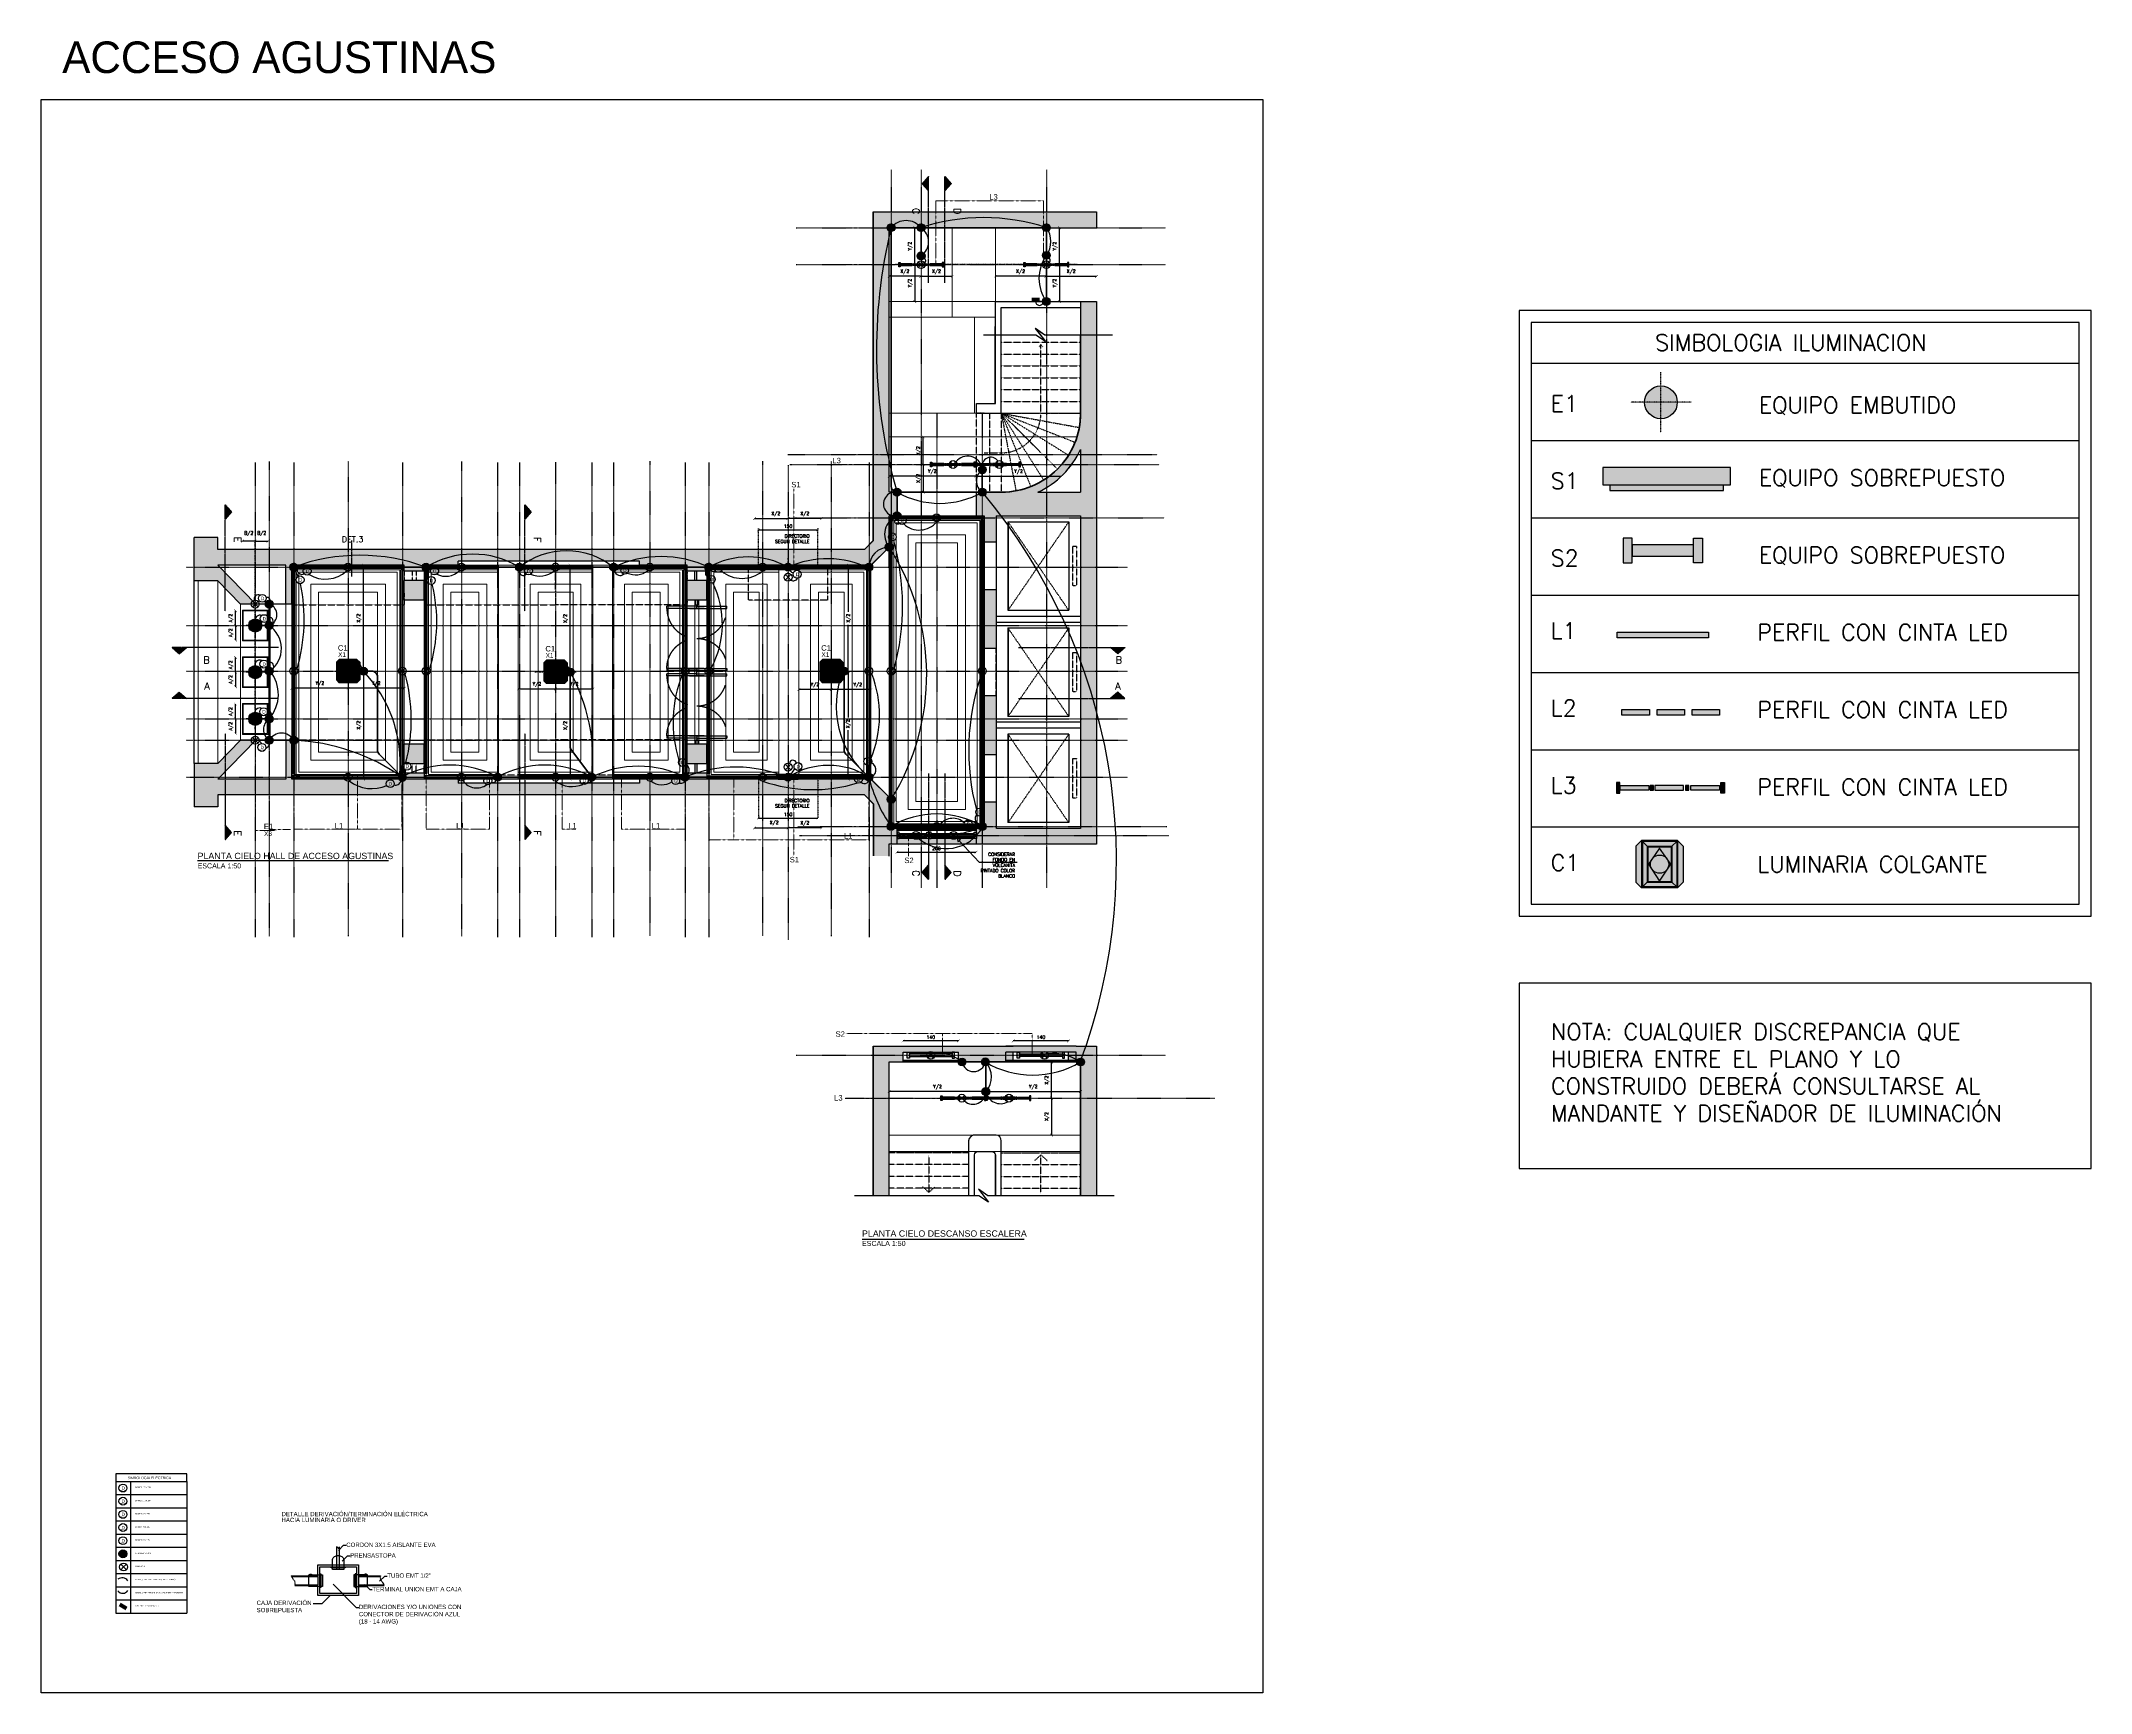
# Model space of a CAD drawing. Header units: millimetres. Extents: x -1918 to 50004, y -21697 to 20153.
import ezdxf

# ---------------------------------------------------------------- set-up
doc = ezdxf.new("R2010")
doc.units = ezdxf.units.MM
for name, pattern in [('ACAD_ISO03W100', [30, 12, -18]), ('ACCESO AGUSTINAS$0$ACAD_ISO03W100', [30, 12, -18]), ('ACCESO MATIAS COUSIÑO$0$DASHDOT', [25.4, 12.7, -6.35, 0, -6.35]), ('CENTER2', [28.575, 19.05, -3.175, 3.175, -3.175])]:
    doc.linetypes.add(name, pattern=pattern)
for name, color, linetype in [('$0$COTAS', 1, 'Continuous'), ('ACCESO AGUSTINAS$0$5', 254, 'ACCESO AGUSTINAS$0$ACAD_ISO03W100'), ('ACCESO AGUSTINAS$0$ESCALERA', 254, 'ACCESO AGUSTINAS$0$ACAD_ISO03W100'), ('ACCESO AGUSTINAS$0$MURO', 3, 'Continuous'), ('ACCESO AGUSTINAS$0$Muros', 6, 'Continuous'), ('ACCESO AGUSTINAS$0$TEXTO', 1, 'Continuous'), ('conductor 220V', 10, 'Continuous'), ('conductor 24V', 30, 'Continuous'), ('CORTES', 4, 'Continuous'), ('derivación eléctrica', 10, 'Continuous'), ('DRIVERS LEDS 220v a 12V', 10, 'Continuous'), ('ESCALERA', 254, 'ACAD_ISO03W100'), ('HATCH', 253, 'Continuous'), ('I-DETALLES', 5, 'Continuous'), ('I-EQUIPOS', 150, 'Continuous'), ('I-LINEAS', 1, 'ACAD_ISO03W100'), ('I-TEXT', 4, 'Continuous'), ('leyenda_iluminación', 41, 'Continuous'), ('lineas constructivas', 5, 'ACCESO MATIAS COUSIÑO$0$DASHDOT'), ('Luminarias', 10, 'Continuous'), ('Muros', 6, 'Continuous'), ('PROYECCION', 8, 'ACAD_ISO03W100'), ('TEXTO', 1, 'Continuous')]:
    doc.layers.add(name, color=color, linetype=linetype)
for name, color, linetype, lineweight in [('00', 8, 'Continuous', 0), ('013', 2, 'Continuous', 9), ('020', 4, 'Continuous', 15), ('05', 1, 'Continuous', 5), ('ACCESO AGUSTINAS$0$05', 1, 'Continuous', 5), ('canalización EMT', 100, 'Continuous', 80), ('I-GUIAS', 176, 'Continuous', 13)]:
    doc.layers.add(name, color=color, linetype=linetype, lineweight=lineweight)
doc.styles.add('ABWB', font='arial.ttf')
doc.styles.add('ACCESO AGUSTINAS$0$stilusbt', font='stylu.ttf')
doc.styles.add('Romans', font='romans.shx')
doc.styles.get("Standard").update_dxf_attribs({"font": 'arial.ttf'})
doc.dimstyles.new('ABA-50', dxfattribs={"dimscale": 50, "dimtxt": 1.7, "dimasz": 1.4, "dimexe": 1, "dimexo": 5, "dimgap": 1, "dimtad": 1, "dimdec": 0, "dimlfac": 0.1, "dimdsep": 46, "dimtxsty": 'Romans', "dimblk": 'ARCHTICK', "dimcen": -1, "dimse1": 1, "dimse2": 1, "dimclrd": 1, "dimclre": 50, "dimclrt": 130, "dimadec": 0, "dimazin": 0, "dimtfac": 1, "dimtdec": 0, "dimtofl": 0, "dimtmove": 2, "dimatfit": 3, "dimldrblk": 'ABA_DOT', "dimfxl": 1, "dimtolj": 1, "dimarcsym": 0})

# ---------------------------------------------------------------- blocks, each defined once
blk = doc.blocks.new('ACCESO AGUSTINAS$0$A$C0C8103FD')
at = {"layer": 'ACCESO AGUSTINAS$0$5', "ltscale": 0.08}
for p, q in [((0.096, 1.53), (0.039, 1.53)), ((0.039, 0.765), (0.039, 1.53)), ((0.096, 0.765), (0.096, 1.53)), ((0.096, 0.765), (0, 0.765)), ((0.039, 0.765), (0.039, 0)), ((0.096, 0.953), (0.096, 0.765)), ((0.096, 0.577), (0.096, 0.765)), ((0.096, 0.765), (0.096, 0)), ((0.096, 0), (0.039, 0))]:
    blk.add_line(p, q, dxfattribs=at)
for start, end in [(0, 90), (270, 0)]:
    blk.add_arc((0.096, 0.765), 0.765, start, end, dxfattribs=at)
blk = doc.blocks.new('ACCESO AGUSTINAS')
blk.add_lwpolyline([(22529, -7111), (22417, -7111)])
at = {"layer": 'ACCESO AGUSTINAS$0$05', "ltscale": 0.1}
for points in [[(20662, -7061), (20662, -7111), (20632, -7111), (20632, -7061), (20662, -7061)], [(20662, -7061), (22387, -7061)], [(20662, -7078), (22387, -7078)], [(20662, -7093), (22387, -7093)], [(20662, -7111), (22387, -7111)], [(20997, -7070), (20997, -7100), (20982, -7100), (20982, -7070), (20997, -7070)], [(22052, -7070), (22052, -7100), (22067, -7100), (22067, -7070), (22052, -7070)], [(22417, -7061), (22417, -7111), (22387, -7111), (22387, -7061), (22417, -7061)]]:
    blk.add_lwpolyline(points, dxfattribs=at)
at = {"layer": 'ACCESO AGUSTINAS$0$5', "ltscale": 0.08}
for p, q in [((22229, 6574), (20690, 4334)), ((22229, 4334), (20690, 6574)), ((20090, 6054), (20090, 4854)), ((20390, 6054), (20390, 4854)), ((5400, 5324), (5400, 5089)), ((5600, 5324), (5600, 5089)), ((5700, 5324), (5700, 5089)), ((5900, 5324), (5900, 5089)), ((9230, 4774), (9230, 5574)), ((5400, 4774), (5400, 4474)), ((9230, 4774), (9230, 4474)), ((2550, 4474), (5400, 4474)), ((5900, 4474), (9230, 4474)), ((12560, 4474), (9230, 4474)), ((22229, 3884), (20690, 1644)), ((22229, 1644), (20690, 3884)), ((20090, 2164), (20090, 3364)), ((20390, 2164), (20390, 3364)), ((2550, 1054), (5400, 1054)), ((5900, 1054), (9230, 1054)), ((9230, 1054), (9230, -46)), ((12560, 1054), (9230, 1054)), ((12560, 939), (12560, 1054)), ((22229, 1194), (20690, -1046)), ((22229, -1046), (20690, 1194)), ((20090, 674), (20090, -526)), ((20390, 674), (20390, -526)), ((5400, 204), (5400, 439)), ((5600, 204), (5600, 439)), ((5700, 204), (5700, 439)), ((5900, 204), (5900, 439)), ((9180, 154), (6760, 154)), ((11360, 154), (9230, 154)), ((12560, 204), (12560, 439))]:
    blk.add_line(p, q, dxfattribs=at)
at = {"layer": 'ACCESO AGUSTINAS$0$5'}
for p, q in [((12560, 5324), (12560, 5089)), ((5900, 4589), (5900, 4474)), ((12560, 4474), (12521, 4474)), ((12560, 4589), (12560, 4474)), ((5400, 754), (5400, 1054)), ((5900, 1054), (5900, 939)), ((12560, 1054), (12521, 1054)), ((6760, 54), (6760, 154)), ((11360, 54), (11360, 154))]:
    blk.add_line(p, q, dxfattribs=at)
at = {"layer": 'ACCESO AGUSTINAS$0$5', "linetype": 'Continuous', "ltscale": 0.5}
for p, q in [((19890, -1196), (17879, -1196)), ((19890, -1346), (17879, -1346)), ((19890, -1396), (17879, -1396)), ((19890, -1446), (17879, -1446)), ((19890, -1596), (17879, -1596))]:
    blk.add_line(p, q, dxfattribs=at)
at = {"layer": 'ACCESO AGUSTINAS$0$5', "ltscale": 0.08}
for points in [[(22429, 5954), (22429, 4954), (22329, 4954), (22329, 5954), (22429, 5954)], [(22429, 3264), (22429, 2264), (22329, 2264), (22329, 3264), (22429, 3264)], [(22429, 574), (22429, -426), (22329, -426), (22329, 574), (22429, 574)]]:
    blk.add_lwpolyline(points, dxfattribs=at)
blk.add_lwpolyline([(14120, 5474), (16120, 5474), (16120, 4589), (14120, 4589)], close=True, dxfattribs=at)
at = {"layer": 'ACCESO AGUSTINAS$0$ESCALERA', "ltscale": 0.08}
for p, q in [((20519, 11124), (22529, 11124)), ((21524, 9324), (21524, 11065)), ((20519, 10824), (22529, 10824)), ((20519, 10524), (22529, 10524)), ((20519, 10224), (22529, 10224)), ((20519, 9924), (22529, 9924)), ((20519, 9624), (22529, 9624)), ((19890, 7324), (19890, 9324)), ((20219, 9324), (20219, 7324)), ((20519, 9324), (22529, 9324)), ((20519, 9324), (20519, 7324)), ((20519, 9324), (21944, 7910)), ((20519, 9324), (22223, 8260)), ((20519, 9324), (22389, 8589)), ((20519, 9324), (22497, 8963)), ((20519, 9324), (21595, 7628)), ((20519, 9324), (21267, 7459)), ((20519, 9324), (20894, 7350)), ((20090, 8319), (20519, 8319)), ((19689, -9411), (17679, -9411)), ((19689, -9711), (17679, -9711)), ((18684, -9477), (18684, -10413)), ((20519, -9411), (22529, -9411)), ((20519, -9711), (22529, -9711)), ((21524, -9465), (21369, -9605)), ((21524, -10432), (21524, -9465)), ((21524, -9465), (21680, -9605)), ((19689, -10011), (17679, -10011)), ((19689, -10311), (17679, -10311)), ((18684, -10413), (18529, -10274)), ((18684, -10413), (18840, -10274)), ((20519, -10011), (22529, -10011)), ((20519, -10311), (22529, -10311))]:
    blk.add_line(p, q, dxfattribs=at)
at = {"layer": 'ACCESO AGUSTINAS$0$ESCALERA'}
for q in [(21470, 10995), (21579, 10995)]:
    blk.add_line((21524, 11065), q, dxfattribs=at)
at = {"layer": 'ACCESO AGUSTINAS$0$ESCALERA', "ltscale": 0.08}
blk.add_arc((20512, 9331), 1012, 270.4003, 359.5997, dxfattribs=at)
at = {"layer": 'ACCESO AGUSTINAS$0$MURO', "color": 2, "ltscale": 0.1}
blk.add_lwpolyline([(-3802, 17268), (27147, 17268), (27147, -23096), (-3802, -23096)], close=True, dxfattribs=at)
at = {"layer": 'ACCESO AGUSTINAS$0$Muros'}
for p, q in [((17279, 6099), (17279, 14424)), ((17279, 14424), (22929, 14424)), ((17679, 7324), (17679, 14024)), ((17679, 14024), (22929, 14024)), ((22929, 14424), (22929, 14024)), ((20369, 12154), (20369, 10634)), ((20369, 12154), (22929, 12154)), ((20519, 12004), (22529, 12004)), ((22529, 12004), (22529, 11754)), ((22929, 12154), (22929, -1596)), ((20369, 9574), (20369, 11524)), ((22529, 11754), (22529, 9324)), ((20519, 9324), (20519, 11380)), ((19890, 9574), (20369, 9574)), ((19890, 9324), (20519, 9324)), ((22529, 8408), (22529, 7324)), ((17879, 7324), (17679, 7324)), ((17879, 6724), (17879, 7324)), ((19890, 7324), (20529, 7324)), ((19890, 6724), (19890, 7324)), ((21446, 7324), (22529, 7324)), ((17879, 6724), (17679, 6724)), ((17679, 5934), (17679, 6724)), ((19890, 6724), (20090, 6724)), ((20090, 6724), (20090, 6054)), ((20390, 6724), (20390, 6054)), ((20390, 6724), (22529, 6724)), ((20690, 6574), (20690, 4334)), ((20690, 6574), (22229, 6574)), ((22229, 6574), (22229, 4334)), ((22529, 6724), (22529, -1196)), ((680, 6174), (80, 6174)), ((80, 5074), (80, 6174)), ((680, 5874), (680, 6174)), ((17054, 5874), (680, 5874)), ((17054, 5874), (17279, 6099)), ((17220, 5474), (17679, 5934)), ((20390, 6054), (20090, 6054)), ((1640, 4489), (680, 5474)), ((2400, 5474), (680, 5474)), ((2400, 4489), (2400, 5474)), ((5400, 5474), (2550, 5474)), ((2550, 4489), (2550, 5474)), ((5400, 5324), (5400, 5474)), ((5900, 5324), (5400, 5324)), ((6760, 5474), (5900, 5474)), ((5900, 5324), (5900, 5474)), ((11360, 5574), (6760, 5574)), ((6760, 5474), (6760, 5574)), ((11360, 5474), (11360, 5574)), ((12560, 5474), (11360, 5474)), ((12560, 5324), (12560, 5474)), ((13060, 5324), (12560, 5324)), ((17220, 5474), (13060, 5474)), ((13060, 5324), (13060, 5474)), ((680, 5074), (80, 5074)), ((1250, 4489), (680, 5074)), ((5900, 5089), (5400, 5089)), ((5400, 4589), (5400, 5089)), ((5900, 4589), (5900, 5089)), ((13060, 5089), (12560, 5089)), ((12560, 4589), (12560, 5089)), ((13060, 4589), (13060, 5089)), ((20090, 4854), (20090, 3364)), ((20390, 4854), (20090, 4854)), ((20390, 4854), (20390, 3364)), ((2550, 4489), (1250, 4489)), ((5900, 4589), (5400, 4589)), ((13060, 4589), (12560, 4589)), ((20390, 4184), (22529, 4184)), ((20690, 4334), (22229, 4334)), ((20390, 4034), (22529, 4034)), ((20690, 3884), (22229, 3884)), ((20690, 3884), (20690, 1644)), ((22229, 3884), (22229, 1644)), ((20390, 3364), (20090, 3364)), ((20090, 2164), (20090, 674)), ((20390, 2164), (20090, 2164)), ((20390, 2164), (20390, 674)), ((22229, 1644), (20690, 1644)), ((1250, 1039), (680, 454)), ((1640, 1039), (680, 54)), ((2550, 1039), (1250, 1039)), ((2400, 1039), (2400, 54)), ((2550, 1039), (2550, 54)), ((22529, 1494), (20401, 1494)), ((22529, 1344), (20401, 1344)), ((20690, 1194), (20690, -1046)), ((22229, 1194), (20690, 1194)), ((22229, 1194), (22229, -1046)), ((5900, 939), (5400, 939)), ((5400, 439), (5400, 939)), ((5900, 439), (5900, 939)), ((13060, 939), (12560, 939)), ((12560, 439), (12560, 939)), ((13060, 439), (13060, 939)), ((20390, 674), (20090, 674)), ((80, 454), (80, -646)), ((680, 454), (80, 454)), ((2400, 54), (680, 54)), ((5400, 54), (2550, 54)), ((5900, 439), (5400, 439)), ((5900, 204), (5400, 204)), ((5400, 204), (5400, 54)), ((5900, 204), (5900, 54)), ((6760, 54), (5900, 54)), ((6760, 54), (6760, -46)), ((12560, 54), (11360, 54)), ((11360, 54), (11360, -46)), ((13060, 439), (12560, 439)), ((12560, 204), (12560, 54)), ((13060, 204), (12560, 204)), ((13060, 204), (13060, 54)), ((17220, 54), (13060, 54)), ((17220, 54), (17679, -405)), ((17054, -346), (680, -346)), ((680, -346), (680, -646)), ((11360, -46), (6760, -46)), ((17054, -346), (17279, -571)), ((17679, -405), (17679, -1196)), ((680, -646), (80, -646)), ((17279, -571), (17279, -1885)), ((20090, -526), (20090, -1196)), ((20390, -526), (20090, -526)), ((20390, -526), (20390, -1196)), ((17879, -1196), (17679, -1196)), ((17879, -1596), (17879, -1196)), ((20090, -1196), (19890, -1196)), ((19890, -1596), (19890, -1196)), ((22529, -1196), (20401, -1196)), ((22229, -1046), (20690, -1046)), ((17879, -1596), (17672, -1596)), ((17672, -1596), (17672, -1895)), ((22929, -1596), (19890, -1596)), ((17279, -10501), (17279, -6711)), ((17279, -6711), (20632, -6711)), ((22417, -6711), (22929, -6711)), ((22929, -6711), (22929, -10501)), ((17679, -10501), (17679, -7111)), ((17679, -7111), (20632, -7111)), ((22529, -7111), (22529, -10501))]:
    blk.add_line(p, q, dxfattribs=at)
at = {"layer": 'ACCESO AGUSTINAS$0$Muros', "color": 4}
for p, q in [((12760, 5089), (12760, 5324)), ((12810, 5089), (12810, 5324)), ((12785, 4474), (12785, 4589)), ((12785, 4474), (12835, 4474)), ((12835, 4474), (12835, 4589)), ((12785, 1054), (12835, 1054)), ((12785, 1054), (12785, 939)), ((12835, 1054), (12835, 939)), ((12760, 439), (12760, 204)), ((12810, 439), (12810, 204))]:
    blk.add_line(p, q, dxfattribs=at)
at = {"layer": 'ACCESO AGUSTINAS$0$Muros'}
for points in [[(20519, 10634), (20519, 12004)], [(19890, 9324), (19890, 9574)], [(17879, -1196), (17679, -1196), (17679, -405), (17220, 54), (2550, 54), (2550, 1039), (1250, 1039), (680, 454), (80, 454), (80, 5074)], [(22417, -6711), (20632, -6711)], [(20632, -7111), (20632, -6861)], [(22417, -6861), (20632, -6861)], [(22417, -7111), (22417, -6861)]]:
    blk.add_lwpolyline(points, dxfattribs=at)
at = {"layer": 'ACCESO AGUSTINAS$0$Muros', "color": 2}
for points in [[(23339, 11300), (21624, 11300), (21382, 11470), (21640, 11142), (21391, 11300), (20068, 11300)], [(23379, -10501), (20183, -10501), (19941, -10332), (20199, -10659), (19950, -10501), (16800, -10501)]]:
    blk.add_lwpolyline(points, dxfattribs=at)
at = {"layer": 'ACCESO AGUSTINAS$0$Muros'}
for points in [[(20519, -10501), (20519, -9111, 0.396137), (20387, -8961), (19871, -8961, 0.406562), (19689, -9111), (19689, -10501)], [(19839, -10501), (19839, -9459, -0.354922), (19920, -9381), (20273, -9381, -0.403709), (20369, -9459), (20369, -10501)]]:
    blk.add_lwpolyline(points, format="xyb", dxfattribs=at)
for radius, start, end in [(2000, 270, 0), (2200, 294.62, 335.38)]:
    blk.add_arc((20529, 9324), radius, start, end, dxfattribs=at)
at = {"layer": 'ACCESO AGUSTINAS$0$5', "rotation": 270}
for p, xscale, yscale, zscale in [((12050, 4474), 993.4648761069697, 993.4648761069697, 993.4648761069697), ((12050, 2764), -993.4648761069697, 993.4648761069568, 993.4648761069632), ((12050, 1054), -993.4648761069697, 993.4648761069552, 993.4648761069632)]:
    blk.add_blockref('ACCESO AGUSTINAS$0$A$C0C8103FD', p, dxfattribs=dict(at, xscale=xscale, yscale=yscale, zscale=zscale))
at = {"layer": 'ACCESO AGUSTINAS$0$5', "ltscale": 0.5, "xscale": 993.4648761069697, "yscale": 993.4648761069697, "zscale": 993.4648761069697, "rotation": 270}
blk.add_blockref('ACCESO AGUSTINAS$0$A$C0C8103FD', (12050, 2764), dxfattribs=at)
at = {"layer": 'ACCESO AGUSTINAS$0$TEXTO', "color": 1, "style": 'ACCESO AGUSTINAS$0$stilusbt'}
blk.add_text('ACCESO AGUSTINAS', height=800, dxfattribs=at).set_placement((-3265, 17942))
blk = doc.blocks.new('CINTA LED')
at = {"layer": 'I-EQUIPOS'}
h = blk.add_hatch(color=254, dxfattribs=at)
h.dxf.hatch_style = 1
h.paths.add_polyline_path([(1020.1, 2175.3), (1014.8, 2175.3), (1014.8, 2691), (1020.1, 2691)])
blk.add_lwpolyline([(1020.1, 2691), (1014.8, 2691), (1014.8, 2175.3), (1020.1, 2175.3), (1020.1, 2691)], dxfattribs=at)
blk = doc.blocks.new('CINTA LED2')
at = {"layer": 'I-EQUIPOS'}
h = blk.add_hatch(color=254, dxfattribs=at)
h.dxf.hatch_style = 1
h.paths.add_polyline_path([(1293.4, 2693.5), (1293.4, 2698.8), (1014.8, 2698.8), (1014.8, 2693.5)])
blk.add_lwpolyline([(1014.8, 2693.5), (1014.8, 2698.8), (1293.4, 2698.8), (1293.4, 2693.5), (1014.8, 2693.5)], dxfattribs=at)
blk = doc.blocks.new('C1')
at = {"layer": 'I-EQUIPOS'}
h = blk.add_hatch(color=254, dxfattribs=at)
h.dxf.hatch_style = 1
h.paths.add_polyline_path([(-8713.4, 2023.9), (-8726, 2011.3), (-8726, 1930.3), (-8713.4, 1917.7), (-8632.4, 1917.7), (-8632.4, 2023.9)])
h.paths.add_polyline_path([(-8619.8, 2011.3), (-8632.4, 2023.9), (-8632.4, 1917.7), (-8619.8, 1930.3)])
for p, q in [((-8713.4, 2023.9), (-8726, 2011.3)), ((-8726, 2011.3), (-8726, 1930.3)), ((-8713.4, 2023.9), (-8713.4, 1917.7)), ((-8632.4, 2023.9), (-8713.4, 2023.9)), ((-8711.6, 2022.1), (-8711.6, 1919.5)), ((-8634.2, 2022.1), (-8711.6, 2022.1)), ((-8700.8, 2011.3), (-8711.6, 2022.1)), ((-8700.8, 2011.3), (-8645, 2011.3)), ((-8700.8, 2010.4), (-8700.8, 1929.4)), ((-8699, 2009.5), (-8646.8, 2009.5)), ((-8699, 2008.6), (-8699, 1931.2)), ((-8646.8, 2008.6), (-8646.8, 1931.2)), ((-8634.2, 2022.1), (-8645, 2011.3)), ((-8645, 2010.4), (-8645, 1929.4)), ((-8634.2, 2022.1), (-8634.2, 1919.5)), ((-8632.4, 2023.9), (-8632.4, 1917.7)), ((-8632.4, 2023.9), (-8619.8, 2011.3)), ((-8619.8, 2011.3), (-8619.8, 1930.3)), ((-8713.4, 1917.7), (-8726, 1930.3)), ((-8632.4, 1917.7), (-8713.4, 1917.7)), ((-8700.8, 1930.3), (-8711.6, 1919.5)), ((-8634.2, 1919.5), (-8711.6, 1919.5)), ((-8700.8, 1930.3), (-8645, 1930.3)), ((-8699, 1932.1), (-8646.8, 1932.1)), ((-8645, 1930.3), (-8634.2, 1919.5)), ((-8632.4, 1917.7), (-8619.8, 1930.3))]:
    blk.add_line(p, q, dxfattribs=at)
blk.add_lwpolyline([(-8647.9, 1970.8), (-8672.9, 2007), (-8697.9, 1970.8), (-8672.9, 1932.9)], close=True, dxfattribs=at)
blk.add_circle((-8672.9, 1970.8), 20.5, dxfattribs=at)
blk = doc.blocks.new('_ArchTick')
at = {"color": 0, "linetype": 'ByBlock', "const_width": 0.15}
blk.add_lwpolyline([(-0.5, -0.5), (0.5, 0.5)], dxfattribs=at)
blk = doc.blocks.new('*D8')
at = {"layer": '$0$COTAS', "color": 1, "lineweight": -2, "transparency": 16777216}
blk.add_line((6251, 4191), (6251, 1453), dxfattribs=at)
at = {"layer": 'Defpoints', "color": 0, "transparency": 16777216}
for p in [(5351, 4191), (5351, 1453), (6251, 1453)]:
    blk.add_point(p, dxfattribs=at)
at = {"layer": '$0$COTAS', "color": 1, "lineweight": -2, "transparency": 16777216, "xscale": 70, "yscale": 70, "zscale": 70}
for p, rotation in [((6251, 4191), 90), ((6251, 1453), 270)]:
    blk.add_blockref('_ArchTick', p, dxfattribs=dict(at, rotation=rotation))
at = {"layer": '$0$COTAS', "color": 130, "transparency": 16777216, "insert": (6136, 2822), "char_height": 85, "attachment_point": 5, "rotation": 90, "style": 'Romans'}
blk.add_mtext('\\A1;X/2', dxfattribs=at)
blk = doc.blocks.new('ABA_DOT')
at = {"color": 50}
for p, q in [((1, 0), (-1, 0)), ((0, -1.5), (0, 1.5))]:
    blk.add_line(p, q, dxfattribs=at)
at = {"color": 4}
blk.add_lwpolyline([(0.25, 0, 0.5, 0.5, 1), (-0.25, 0, 0.5, 0.5, 1)], format="xyseb", close=True, dxfattribs=at)
blk = doc.blocks.new('*D10')
at = {"layer": '$0$COTAS', "color": 1, "lineweight": -2, "transparency": 16777216}
blk.add_line((5859, 3756), (4434, 3756), dxfattribs=at)
at = {"layer": 'Defpoints', "color": 0, "transparency": 16777216}
for p in [(4434, 3756), (4434, 3756), (5859, 4062)]:
    blk.add_point(p, dxfattribs=at)
at = {"layer": '$0$COTAS', "color": 1, "lineweight": -2, "transparency": 16777216, "xscale": 70, "yscale": 70, "zscale": 70, "rotation": 180}
blk.add_blockref('_ArchTick', (4434, 3756), dxfattribs=at)
at = {"layer": '$0$COTAS', "color": 1, "lineweight": -2, "transparency": 16777216, "xscale": 70, "yscale": 70, "zscale": 70}
blk.add_blockref('_ArchTick', (5859, 3756), dxfattribs=at)
at = {"layer": '$0$COTAS', "color": 130, "transparency": 16777216, "insert": (5146, 3871), "char_height": 85, "attachment_point": 5, "style": 'Romans'}
blk.add_mtext('\\A1;Y/2', dxfattribs=at)
blk = doc.blocks.new('*D11')
at = {"layer": '$0$COTAS', "color": 1, "lineweight": -2, "transparency": 16777216}
blk.add_line((7284, 3756), (5859, 3756), dxfattribs=at)
at = {"layer": 'Defpoints', "color": 0, "transparency": 16777216}
for p in [(5859, 4050), (5859, 3756), (7284, 3716)]:
    blk.add_point(p, dxfattribs=at)
at = {"layer": '$0$COTAS', "color": 1, "lineweight": -2, "transparency": 16777216, "xscale": 70, "yscale": 70, "zscale": 70, "rotation": 180}
blk.add_blockref('_ArchTick', (5859, 3756), dxfattribs=at)
at = {"layer": '$0$COTAS', "color": 1, "lineweight": -2, "transparency": 16777216, "xscale": 70, "yscale": 70, "zscale": 70}
blk.add_blockref('_ArchTick', (7284, 3756), dxfattribs=at)
at = {"layer": '$0$COTAS', "color": 130, "transparency": 16777216, "insert": (6571, 3871), "char_height": 85, "attachment_point": 5, "style": 'Romans'}
blk.add_mtext('\\A1;Y/2', dxfattribs=at)
blk = doc.blocks.new('*D9')
at = {"layer": '$0$COTAS', "color": 1, "lineweight": -2, "transparency": 16777216}
blk.add_line((6251, 4191), (6251, 6873), dxfattribs=at)
at = {"layer": 'Defpoints', "color": 0, "transparency": 16777216}
for p in [(5351, 6873), (6251, 6873), (5351, 4191)]:
    blk.add_point(p, dxfattribs=at)
at = {"layer": '$0$COTAS', "color": 1, "lineweight": -2, "transparency": 16777216, "xscale": 70, "yscale": 70, "zscale": 70}
for p, rotation in [((6251, 6873), 90), ((6251, 4191), 270)]:
    blk.add_blockref('_ArchTick', p, dxfattribs=dict(at, rotation=rotation))
at = {"layer": '$0$COTAS', "color": 130, "transparency": 16777216, "insert": (6136, 5532), "char_height": 85, "attachment_point": 5, "rotation": 90, "style": 'Romans'}
blk.add_mtext('\\A1;X/2', dxfattribs=at)
blk = doc.blocks.new('*D12')
at = {"layer": '$0$COTAS', "color": 1, "lineweight": -2, "transparency": 16777216}
blk.add_line((11485, 4171), (11485, 1453), dxfattribs=at)
at = {"layer": 'Defpoints', "color": 0, "transparency": 16777216}
for p in [(10606, 4171), (10606, 1453), (11485, 1453)]:
    blk.add_point(p, dxfattribs=at)
at = {"layer": '$0$COTAS', "color": 1, "lineweight": -2, "transparency": 16777216, "xscale": 70, "yscale": 70, "zscale": 70}
for p, rotation in [((11485, 4171), 90), ((11485, 1453), 270)]:
    blk.add_blockref('_ArchTick', p, dxfattribs=dict(at, rotation=rotation))
at = {"layer": '$0$COTAS', "color": 130, "transparency": 16777216, "insert": (11370, 2812), "char_height": 85, "attachment_point": 5, "rotation": 90, "style": 'Romans'}
blk.add_mtext('\\A1;X/2', dxfattribs=at)
blk = doc.blocks.new('*D14')
at = {"layer": '$0$COTAS', "color": 1, "lineweight": -2, "transparency": 16777216}
blk.add_line((11114, 3736), (10170, 3736), dxfattribs=at)
at = {"layer": 'Defpoints', "color": 0, "transparency": 16777216}
for p in [(10170, 3736), (10170, 3736), (11114, 4042)]:
    blk.add_point(p, dxfattribs=at)
at = {"layer": '$0$COTAS', "color": 1, "lineweight": -2, "transparency": 16777216, "xscale": 70, "yscale": 70, "zscale": 70, "rotation": 180}
blk.add_blockref('_ArchTick', (10170, 3736), dxfattribs=at)
at = {"layer": '$0$COTAS', "color": 1, "lineweight": -2, "transparency": 16777216, "xscale": 70, "yscale": 70, "zscale": 70}
blk.add_blockref('_ArchTick', (11114, 3736), dxfattribs=at)
at = {"layer": '$0$COTAS', "color": 130, "transparency": 16777216, "insert": (10642, 3851), "char_height": 85, "attachment_point": 5, "style": 'Romans'}
blk.add_mtext('\\A1;Y/2', dxfattribs=at)
blk = doc.blocks.new('*D15')
at = {"layer": '$0$COTAS', "color": 1, "lineweight": -2, "transparency": 16777216}
blk.add_line((12057, 3736), (11114, 3736), dxfattribs=at)
at = {"layer": 'Defpoints', "color": 0, "transparency": 16777216}
for p in [(11114, 4030), (11114, 3736), (12057, 3696)]:
    blk.add_point(p, dxfattribs=at)
at = {"layer": '$0$COTAS', "color": 1, "lineweight": -2, "transparency": 16777216, "xscale": 70, "yscale": 70, "zscale": 70, "rotation": 180}
blk.add_blockref('_ArchTick', (11114, 3736), dxfattribs=at)
at = {"layer": '$0$COTAS', "color": 1, "lineweight": -2, "transparency": 16777216, "xscale": 70, "yscale": 70, "zscale": 70}
blk.add_blockref('_ArchTick', (12057, 3736), dxfattribs=at)
at = {"layer": '$0$COTAS', "color": 130, "transparency": 16777216, "insert": (11585, 3851), "char_height": 85, "attachment_point": 5, "style": 'Romans'}
blk.add_mtext('\\A1;Y/2', dxfattribs=at)
blk = doc.blocks.new('*D13')
at = {"layer": '$0$COTAS', "color": 1, "lineweight": -2, "transparency": 16777216}
blk.add_line((11485, 4171), (11485, 6873), dxfattribs=at)
at = {"layer": 'Defpoints', "color": 0, "transparency": 16777216}
for p in [(10606, 6873), (11485, 6873), (10606, 4171)]:
    blk.add_point(p, dxfattribs=at)
at = {"layer": '$0$COTAS', "color": 1, "lineweight": -2, "transparency": 16777216, "xscale": 70, "yscale": 70, "zscale": 70}
for p, rotation in [((11485, 6873), 90), ((11485, 4171), 270)]:
    blk.add_blockref('_ArchTick', p, dxfattribs=dict(at, rotation=rotation))
at = {"layer": '$0$COTAS', "color": 130, "transparency": 16777216, "insert": (11370, 5522), "char_height": 85, "attachment_point": 5, "rotation": 90, "style": 'Romans'}
blk.add_mtext('\\A1;X/2', dxfattribs=at)
blk = doc.blocks.new('*D16')
at = {"layer": '$0$COTAS', "color": 1, "lineweight": -2, "transparency": 16777216}
for p, q in [((18529, 4191), (18529, 3017)), ((18529, 1453), (18529, 2691))]:
    blk.add_line(p, q, dxfattribs=at)
at = {"layer": 'Defpoints', "color": 0, "transparency": 16777216}
for p in [(17591, 4191), (17591, 1453), (18529, 1453)]:
    blk.add_point(p, dxfattribs=at)
at = {"layer": '$0$COTAS', "color": 1, "lineweight": -2, "transparency": 16777216, "xscale": 70, "yscale": 70, "zscale": 70}
for p, rotation in [((18529, 4191), 90), ((18529, 1453), 270)]:
    blk.add_blockref('_ArchTick', p, dxfattribs=dict(at, rotation=rotation))
at = {"layer": '$0$COTAS', "color": 130, "transparency": 16777216, "insert": (18533, 2854), "char_height": 85, "attachment_point": 5, "rotation": 90, "style": 'Romans'}
blk.add_mtext('\\A1;X/2', dxfattribs=at)
blk = doc.blocks.new('*D18')
at = {"layer": '$0$COTAS', "color": 1, "lineweight": -2, "transparency": 16777216}
blk.add_line((18099, 3721), (17274, 3721), dxfattribs=at)
at = {"layer": 'Defpoints', "color": 0, "transparency": 16777216}
for p in [(17274, 3756), (17274, 3721), (18099, 4062)]:
    blk.add_point(p, dxfattribs=at)
at = {"layer": '$0$COTAS', "color": 1, "lineweight": -2, "transparency": 16777216, "xscale": 70, "yscale": 70, "zscale": 70, "rotation": 180}
blk.add_blockref('_ArchTick', (17274, 3721), dxfattribs=at)
at = {"layer": '$0$COTAS', "color": 1, "lineweight": -2, "transparency": 16777216, "xscale": 70, "yscale": 70, "zscale": 70}
blk.add_blockref('_ArchTick', (18099, 3721), dxfattribs=at)
at = {"layer": '$0$COTAS', "color": 130, "transparency": 16777216, "insert": (17686, 3836), "char_height": 85, "attachment_point": 5, "style": 'Romans'}
blk.add_mtext('\\A1;Y/2', dxfattribs=at)
blk = doc.blocks.new('*D19')
at = {"layer": '$0$COTAS', "color": 1, "lineweight": -2, "transparency": 16777216}
blk.add_line((19104, 3721), (18099, 3721), dxfattribs=at)
at = {"layer": 'Defpoints', "color": 0, "transparency": 16777216}
for p in [(18099, 4050), (18099, 3721), (19104, 3716)]:
    blk.add_point(p, dxfattribs=at)
at = {"layer": '$0$COTAS', "color": 1, "lineweight": -2, "transparency": 16777216, "xscale": 70, "yscale": 70, "zscale": 70, "rotation": 180}
blk.add_blockref('_ArchTick', (18099, 3721), dxfattribs=at)
at = {"layer": '$0$COTAS', "color": 1, "lineweight": -2, "transparency": 16777216, "xscale": 70, "yscale": 70, "zscale": 70}
blk.add_blockref('_ArchTick', (19104, 3721), dxfattribs=at)
at = {"layer": '$0$COTAS', "color": 130, "transparency": 16777216, "insert": (18769, 3836), "char_height": 85, "attachment_point": 5, "style": 'Romans'}
blk.add_mtext('\\A1;Y/2', dxfattribs=at)
blk = doc.blocks.new('*D17')
at = {"layer": '$0$COTAS', "color": 1, "lineweight": -2, "transparency": 16777216}
for p, q in [((18529, 6873), (18529, 5692)), ((18529, 4191), (18529, 5366))]:
    blk.add_line(p, q, dxfattribs=at)
at = {"layer": 'Defpoints', "color": 0, "transparency": 16777216}
for p in [(17591, 6873), (18529, 6873), (17591, 4191)]:
    blk.add_point(p, dxfattribs=at)
at = {"layer": '$0$COTAS', "color": 1, "lineweight": -2, "transparency": 16777216, "xscale": 70, "yscale": 70, "zscale": 70}
for p, rotation in [((18529, 6873), 90), ((18529, 4191), 270)]:
    blk.add_blockref('_ArchTick', p, dxfattribs=dict(at, rotation=rotation))
at = {"layer": '$0$COTAS', "color": 130, "transparency": 16777216, "insert": (18538, 5529), "char_height": 85, "attachment_point": 5, "rotation": 90, "style": 'Romans'}
blk.add_mtext('\\A1;X/2', dxfattribs=at)
blk = doc.blocks.new('EQUIPOS')
at = {"layer": 'I-EQUIPOS'}
h = blk.add_hatch(color=254, dxfattribs=at)
h.dxf.hatch_style = 1
h.paths.add_polyline_path([(919.8, 2535.1, 0.414214), (936.4, 2551.7), (919.8, 2551.7)])
h.paths.add_polyline_path([(903.2, 2551.7, 0.414214), (919.8, 2535.1), (919.8, 2551.7)])
h.paths.add_polyline_path([(919.8, 2568.2, 0.414214), (903.2, 2551.7), (919.8, 2551.7)])
h.paths.add_polyline_path([(919.8, 2551.7), (936.4, 2551.7, 0.414214), (919.8, 2568.2)])
at = {"layer": 'I-EQUIPOS', "color": 1, "linetype": 'ACAD_ISO03W100', "ltscale": 0.03}
for points in [[(950.3, 2551.7), (889.3, 2551.7)], [(919.8, 2521.2), (919.8, 2582.2)]]:
    blk.add_lwpolyline(points, dxfattribs=at)
at = {"layer": 'I-EQUIPOS'}
blk.add_circle((919.8, 2551.7), 16.6, dxfattribs=at)
blk = doc.blocks.new('*D21')
at = {"layer": '$0$COTAS', "color": 1, "lineweight": -2, "transparency": 16777216}
blk.add_line((3009, 5347), (3009, 5718), dxfattribs=at)
at = {"layer": 'Defpoints', "color": 0, "transparency": 16777216}
for p in [(3009, 5718), (3509, 5718), (3509, 5347)]:
    blk.add_point(p, dxfattribs=at)
at = {"layer": '$0$COTAS', "color": 1, "lineweight": -2, "transparency": 16777216, "xscale": 70, "yscale": 70, "zscale": 70}
for p, rotation in [((3009, 5718), 90), ((3009, 5347), 270)]:
    blk.add_blockref('_ArchTick', p, dxfattribs=dict(at, rotation=rotation))
at = {"layer": '$0$COTAS', "color": 130, "transparency": 16777216, "insert": (2895, 5532), "char_height": 85, "attachment_point": 5, "rotation": 90, "style": 'Romans'}
blk.add_mtext('\\A1;A/2', dxfattribs=at)
blk = doc.blocks.new('*D22')
at = {"layer": '$0$COTAS', "color": 1, "lineweight": -2, "transparency": 16777216}
blk.add_line((3009, 5347), (3009, 4975), dxfattribs=at)
at = {"layer": 'Defpoints', "color": 0, "transparency": 16777216}
for p in [(3509, 5347), (3009, 4975), (3509, 4975)]:
    blk.add_point(p, dxfattribs=at)
at = {"layer": '$0$COTAS', "color": 1, "lineweight": -2, "transparency": 16777216, "xscale": 70, "yscale": 70, "zscale": 70}
for p, rotation in [((3009, 5347), 90), ((3009, 4975), 270)]:
    blk.add_blockref('_ArchTick', p, dxfattribs=dict(at, rotation=rotation))
at = {"layer": '$0$COTAS', "color": 130, "transparency": 16777216, "insert": (2895, 5161), "char_height": 85, "attachment_point": 5, "rotation": 90, "style": 'Romans'}
blk.add_mtext('\\A1;A/2', dxfattribs=at)
blk = doc.blocks.new('*D23')
at = {"layer": '$0$COTAS', "color": 1, "lineweight": -2, "transparency": 16777216}
blk.add_line((3509, 7485), (3184, 7485), dxfattribs=at)
at = {"layer": 'Defpoints', "color": 0, "transparency": 16777216}
for p in [(3184, 7485), (3184, 5565), (3509, 5565)]:
    blk.add_point(p, dxfattribs=at)
at = {"layer": '$0$COTAS', "color": 1, "lineweight": -2, "transparency": 16777216, "xscale": 70, "yscale": 70, "zscale": 70, "rotation": 180}
blk.add_blockref('_ArchTick', (3184, 7485), dxfattribs=at)
at = {"layer": '$0$COTAS', "color": 1, "lineweight": -2, "transparency": 16777216, "xscale": 70, "yscale": 70, "zscale": 70}
blk.add_blockref('_ArchTick', (3509, 7485), dxfattribs=at)
at = {"layer": '$0$COTAS', "color": 130, "transparency": 16777216, "insert": (3346, 7675), "char_height": 85, "attachment_point": 5, "style": 'Romans'}
blk.add_mtext('\\A1;B/2', dxfattribs=at)
blk = doc.blocks.new('*D24')
at = {"layer": '$0$COTAS', "color": 1, "lineweight": -2, "transparency": 16777216}
blk.add_line((3509, 7485), (3834, 7485), dxfattribs=at)
at = {"layer": 'Defpoints', "color": 0, "transparency": 16777216}
for p in [(3834, 7485), (3509, 5565), (3834, 5565)]:
    blk.add_point(p, dxfattribs=at)
at = {"layer": '$0$COTAS', "color": 1, "lineweight": -2, "transparency": 16777216, "xscale": 70, "yscale": 70, "zscale": 70, "rotation": 180}
blk.add_blockref('_ArchTick', (3509, 7485), dxfattribs=at)
at = {"layer": '$0$COTAS', "color": 1, "lineweight": -2, "transparency": 16777216, "xscale": 70, "yscale": 70, "zscale": 70}
blk.add_blockref('_ArchTick', (3834, 7485), dxfattribs=at)
at = {"layer": '$0$COTAS', "color": 130, "transparency": 16777216, "insert": (3671, 7675), "char_height": 85, "attachment_point": 5, "style": 'Romans'}
blk.add_mtext('\\A1;B/2', dxfattribs=at)
blk = doc.blocks.new('*D25')
at = {"layer": '$0$COTAS', "color": 1, "lineweight": -2, "transparency": 16777216}
blk.add_line((3009, 4163), (3009, 4535), dxfattribs=at)
at = {"layer": 'Defpoints', "color": 0, "transparency": 16777216}
for p in [(3009, 4535), (3509, 4535), (3509, 4163)]:
    blk.add_point(p, dxfattribs=at)
at = {"layer": '$0$COTAS', "color": 1, "lineweight": -2, "transparency": 16777216, "xscale": 70, "yscale": 70, "zscale": 70}
for p, rotation in [((3009, 4535), 90), ((3009, 4163), 270)]:
    blk.add_blockref('_ArchTick', p, dxfattribs=dict(at, rotation=rotation))
at = {"layer": '$0$COTAS', "color": 130, "transparency": 16777216, "insert": (2895, 4349), "char_height": 85, "attachment_point": 5, "rotation": 90, "style": 'Romans'}
blk.add_mtext('\\A1;A/2', dxfattribs=at)
blk = doc.blocks.new('*D26')
at = {"layer": '$0$COTAS', "color": 1, "lineweight": -2, "transparency": 16777216}
blk.add_line((3009, 4163), (3009, 3792), dxfattribs=at)
at = {"layer": 'Defpoints', "color": 0, "transparency": 16777216}
for p in [(3509, 4163), (3009, 3792), (3509, 3792)]:
    blk.add_point(p, dxfattribs=at)
at = {"layer": '$0$COTAS', "color": 1, "lineweight": -2, "transparency": 16777216, "xscale": 70, "yscale": 70, "zscale": 70}
for p, rotation in [((3009, 4163), 90), ((3009, 3792), 270)]:
    blk.add_blockref('_ArchTick', p, dxfattribs=dict(at, rotation=rotation))
at = {"layer": '$0$COTAS', "color": 130, "transparency": 16777216, "insert": (2895, 3977), "char_height": 85, "attachment_point": 5, "rotation": 90, "style": 'Romans'}
blk.add_mtext('\\A1;A/2', dxfattribs=at)
blk = doc.blocks.new('*D27')
at = {"layer": '$0$COTAS', "color": 1, "lineweight": -2, "transparency": 16777216}
blk.add_line((3009, 2980), (3009, 3352), dxfattribs=at)
at = {"layer": 'Defpoints', "color": 0, "transparency": 16777216}
for p in [(3009, 3352), (3509, 3352), (3509, 2980)]:
    blk.add_point(p, dxfattribs=at)
at = {"layer": '$0$COTAS', "color": 1, "lineweight": -2, "transparency": 16777216, "xscale": 70, "yscale": 70, "zscale": 70}
for p, rotation in [((3009, 3352), 90), ((3009, 2980), 270)]:
    blk.add_blockref('_ArchTick', p, dxfattribs=dict(at, rotation=rotation))
at = {"layer": '$0$COTAS', "color": 130, "transparency": 16777216, "insert": (2895, 3166), "char_height": 85, "attachment_point": 5, "rotation": 90, "style": 'Romans'}
blk.add_mtext('\\A1;A/2', dxfattribs=at)
blk = doc.blocks.new('*D28')
at = {"layer": '$0$COTAS', "color": 1, "lineweight": -2, "transparency": 16777216}
blk.add_line((3009, 2980), (3009, 2608), dxfattribs=at)
at = {"layer": 'Defpoints', "color": 0, "transparency": 16777216}
for p in [(3009, 2608), (3509, 2980), (3509, 2608)]:
    blk.add_point(p, dxfattribs=at)
at = {"layer": '$0$COTAS', "color": 1, "lineweight": -2, "transparency": 16777216, "xscale": 70, "yscale": 70, "zscale": 70}
for p, rotation in [((3009, 2980), 90), ((3009, 2608), 270)]:
    blk.add_blockref('_ArchTick', p, dxfattribs=dict(at, rotation=rotation))
at = {"layer": '$0$COTAS', "color": 130, "transparency": 16777216, "insert": (2895, 2794), "char_height": 85, "attachment_point": 5, "rotation": 90, "style": 'Romans'}
blk.add_mtext('\\A1;A/2', dxfattribs=at)
blk = doc.blocks.new('EQUIPO SOBREPUESTO')
at = {"layer": 'I-EQUIPOS'}
h = blk.add_hatch(color=254, dxfattribs=at)
h.dxf.hatch_style = 1
h.paths.add_polyline_path([(-5795.7, 2925), (-5795.7, 2934.1), (-5853.7, 2934.1), (-5853.7, 2925)])
h.paths.add_polyline_path([(-5850.1, 2925), (-5850.1, 2922), (-5799.4, 2922), (-5799.4, 2925)])
for points in [[(-5853.7, 2934.1), (-5853.7, 2925), (-5795.7, 2925), (-5795.7, 2934.1), (-5853.7, 2934.1)], [(-5850.1, 2925), (-5850.1, 2922), (-5799.4, 2922), (-5799.4, 2925)]]:
    blk.add_lwpolyline(points, dxfattribs=at)
at = {"layer": 'I-LINEAS', "linetype": 'ACAD_ISO03W100', "ltscale": 0.3}
blk.add_lwpolyline([(-5824.7, 2952.5), (-5824.7, 2903.4)], dxfattribs=at)
blk = doc.blocks.new('*D32')
at = {"layer": '$0$COTAS', "color": 1, "lineweight": -2, "transparency": 16777216}
blk.add_line((16254, 7767), (17754, 7767), dxfattribs=at)
at = {"layer": 'Defpoints', "color": 0, "transparency": 16777216}
for p in [(16254, 7388), (17754, 7767), (17754, 7500)]:
    blk.add_point(p, dxfattribs=at)
at = {"layer": '$0$COTAS', "color": 1, "lineweight": -2, "transparency": 16777216, "xscale": 70, "yscale": 70, "zscale": 70, "rotation": 180}
blk.add_blockref('_ArchTick', (16254, 7767), dxfattribs=at)
at = {"layer": '$0$COTAS', "color": 1, "lineweight": -2, "transparency": 16777216, "xscale": 70, "yscale": 70, "zscale": 70}
blk.add_blockref('_ArchTick', (17754, 7767), dxfattribs=at)
at = {"layer": '$0$COTAS', "color": 130, "transparency": 16777216, "insert": (17004, 7860), "char_height": 85, "attachment_point": 5, "style": 'Romans'}
blk.add_mtext('\\A1;150', dxfattribs=at)
blk = doc.blocks.new('*D30')
at = {"layer": '$0$COTAS', "color": 1, "lineweight": -2, "transparency": 16777216}
blk.add_line((16154, 8056), (17004, 8056), dxfattribs=at)
at = {"layer": 'Defpoints', "color": 0, "transparency": 16777216}
for p in [(17004, 8056), (16154, 6873), (17004, 6873)]:
    blk.add_point(p, dxfattribs=at)
at = {"layer": '$0$COTAS', "color": 1, "lineweight": -2, "transparency": 16777216, "xscale": 70, "yscale": 70, "zscale": 70, "rotation": 180}
blk.add_blockref('_ArchTick', (16154, 8056), dxfattribs=at)
at = {"layer": '$0$COTAS', "color": 1, "lineweight": -2, "transparency": 16777216, "xscale": 70, "yscale": 70, "zscale": 70}
blk.add_blockref('_ArchTick', (17004, 8056), dxfattribs=at)
at = {"layer": '$0$COTAS', "color": 130, "transparency": 16777216, "insert": (16693, 8171), "char_height": 85, "attachment_point": 5, "style": 'Romans'}
blk.add_mtext('\\A1;X/2', dxfattribs=at)
blk = doc.blocks.new('*D31')
at = {"layer": '$0$COTAS', "color": 1, "lineweight": -2, "transparency": 16777216}
blk.add_line((17854, 8056), (17004, 8056), dxfattribs=at)
at = {"layer": 'Defpoints', "color": 0, "transparency": 16777216}
for p in [(17004, 8056), (17004, 6873), (17854, 6873)]:
    blk.add_point(p, dxfattribs=at)
at = {"layer": '$0$COTAS', "color": 1, "lineweight": -2, "transparency": 16777216, "xscale": 70, "yscale": 70, "zscale": 70, "rotation": 180}
blk.add_blockref('_ArchTick', (17004, 8056), dxfattribs=at)
at = {"layer": '$0$COTAS', "color": 1, "lineweight": -2, "transparency": 16777216, "xscale": 70, "yscale": 70, "zscale": 70}
blk.add_blockref('_ArchTick', (17854, 8056), dxfattribs=at)
at = {"layer": '$0$COTAS', "color": 130, "transparency": 16777216, "insert": (17429, 8171), "char_height": 85, "attachment_point": 5, "style": 'Romans'}
blk.add_mtext('\\A1;X/2', dxfattribs=at)
blk = doc.blocks.new('*D35')
at = {"layer": '$0$COTAS', "color": 1, "lineweight": -2, "transparency": 16777216}
blk.add_line((16254, 469), (17754, 469), dxfattribs=at)
at = {"layer": 'Defpoints', "color": 0, "transparency": 16777216}
for p in [(16254, 938), (17754, 790), (17754, 469)]:
    blk.add_point(p, dxfattribs=at)
at = {"layer": '$0$COTAS', "color": 1, "lineweight": -2, "transparency": 16777216, "xscale": 70, "yscale": 70, "zscale": 70, "rotation": 180}
blk.add_blockref('_ArchTick', (16254, 469), dxfattribs=at)
at = {"layer": '$0$COTAS', "color": 1, "lineweight": -2, "transparency": 16777216, "xscale": 70, "yscale": 70, "zscale": 70}
blk.add_blockref('_ArchTick', (17754, 469), dxfattribs=at)
at = {"layer": '$0$COTAS', "color": 130, "transparency": 16777216, "insert": (17004, 561), "char_height": 85, "attachment_point": 5, "style": 'Romans'}
blk.add_mtext('\\A1;150', dxfattribs=at)
blk = doc.blocks.new('*D33')
at = {"layer": '$0$COTAS', "color": 1, "lineweight": -2, "transparency": 16777216}
blk.add_line((16154, 216), (17004, 216), dxfattribs=at)
at = {"layer": 'Defpoints', "color": 0, "transparency": 16777216}
for p in [(16154, 1453), (17004, 1453), (17004, 216)]:
    blk.add_point(p, dxfattribs=at)
at = {"layer": '$0$COTAS', "color": 1, "lineweight": -2, "transparency": 16777216, "xscale": 70, "yscale": 70, "zscale": 70, "rotation": 180}
blk.add_blockref('_ArchTick', (16154, 216), dxfattribs=at)
at = {"layer": '$0$COTAS', "color": 1, "lineweight": -2, "transparency": 16777216, "xscale": 70, "yscale": 70, "zscale": 70}
blk.add_blockref('_ArchTick', (17004, 216), dxfattribs=at)
at = {"layer": '$0$COTAS', "color": 130, "transparency": 16777216, "insert": (16652, 340), "char_height": 85, "attachment_point": 5, "style": 'Romans'}
blk.add_mtext('\\A1;X/2', dxfattribs=at)
blk = doc.blocks.new('*D34')
at = {"layer": '$0$COTAS', "color": 1, "lineweight": -2, "transparency": 16777216}
blk.add_line((17854, 216), (17004, 216), dxfattribs=at)
at = {"layer": 'Defpoints', "color": 0, "transparency": 16777216}
for p in [(17004, 1453), (17854, 1453), (17004, 216)]:
    blk.add_point(p, dxfattribs=at)
at = {"layer": '$0$COTAS', "color": 1, "lineweight": -2, "transparency": 16777216, "xscale": 70, "yscale": 70, "zscale": 70, "rotation": 180}
blk.add_blockref('_ArchTick', (17004, 216), dxfattribs=at)
at = {"layer": '$0$COTAS', "color": 1, "lineweight": -2, "transparency": 16777216, "xscale": 70, "yscale": 70, "zscale": 70}
blk.add_blockref('_ArchTick', (17854, 216), dxfattribs=at)
at = {"layer": '$0$COTAS', "color": 130, "transparency": 16777216, "insert": (17429, 330), "char_height": 85, "attachment_point": 5, "style": 'Romans'}
blk.add_mtext('\\A1;X/2', dxfattribs=at)
blk = doc.blocks.new('*D37')
at = {"layer": '$0$COTAS', "color": 1, "lineweight": -2, "transparency": 16777216}
blk.add_line((21748, 9126), (19563, 9126), dxfattribs=at)
at = {"layer": 'Defpoints', "color": 0, "transparency": 16777216}
for p in [(19563, 9423), (21748, 9423), (19563, 9126)]:
    blk.add_point(p, dxfattribs=at)
at = {"layer": '$0$COTAS', "color": 1, "lineweight": -2, "transparency": 16777216, "xscale": 70, "yscale": 70, "zscale": 70, "rotation": 180}
blk.add_blockref('_ArchTick', (19563, 9126), dxfattribs=at)
at = {"layer": '$0$COTAS', "color": 1, "lineweight": -2, "transparency": 16777216, "xscale": 70, "yscale": 70, "zscale": 70}
blk.add_blockref('_ArchTick', (21748, 9126), dxfattribs=at)
at = {"layer": '$0$COTAS', "color": 130, "transparency": 16777216, "insert": (20656, 9240), "char_height": 85, "attachment_point": 5, "style": 'Romans'}
blk.add_mtext('\\A1;Y/2', dxfattribs=at)
blk = doc.blocks.new('*D38')
at = {"layer": '$0$COTAS', "color": 1, "lineweight": -2, "transparency": 16777216}
blk.add_line((21748, 9126), (23932, 9126), dxfattribs=at)
at = {"layer": 'Defpoints', "color": 0, "transparency": 16777216}
for p in [(21748, 9423), (23932, 9422), (23932, 9126)]:
    blk.add_point(p, dxfattribs=at)
at = {"layer": '$0$COTAS', "color": 1, "lineweight": -2, "transparency": 16777216, "xscale": 70, "yscale": 70, "zscale": 70, "rotation": 180}
blk.add_blockref('_ArchTick', (21748, 9126), dxfattribs=at)
at = {"layer": '$0$COTAS', "color": 1, "lineweight": -2, "transparency": 16777216, "xscale": 70, "yscale": 70, "zscale": 70}
blk.add_blockref('_ArchTick', (23932, 9126), dxfattribs=at)
at = {"layer": '$0$COTAS', "color": 130, "transparency": 16777216, "insert": (22840, 9240), "char_height": 85, "attachment_point": 5, "style": 'Romans'}
blk.add_mtext('\\A1;Y/2', dxfattribs=at)
blk = doc.blocks.new('*D39')
at = {"layer": '$0$COTAS', "color": 1, "lineweight": -2, "transparency": 16777216}
blk.add_line((20427, 9423), (20427, 10123), dxfattribs=at)
at = {"layer": 'Defpoints', "color": 0, "transparency": 16777216}
for p in [(20427, 10123), (21748, 10123), (21748, 9423)]:
    blk.add_point(p, dxfattribs=at)
at = {"layer": '$0$COTAS', "color": 1, "lineweight": -2, "transparency": 16777216, "xscale": 70, "yscale": 70, "zscale": 70}
for p, rotation in [((20427, 10123), 90), ((20427, 9423), 270)]:
    blk.add_blockref('_ArchTick', p, dxfattribs=dict(at, rotation=rotation))
at = {"layer": '$0$COTAS', "color": 130, "transparency": 16777216, "insert": (20312, 9773), "char_height": 85, "attachment_point": 5, "rotation": 90, "style": 'Romans'}
blk.add_mtext('\\A1;X/2', dxfattribs=at)
blk = doc.blocks.new('*D40')
at = {"layer": '$0$COTAS', "color": 1, "lineweight": -2, "transparency": 16777216}
blk.add_line((20427, 9423), (20427, 8723), dxfattribs=at)
at = {"layer": 'Defpoints', "color": 0, "transparency": 16777216}
for p in [(20608, 9423), (20427, 8723), (20608, 8723)]:
    blk.add_point(p, dxfattribs=at)
at = {"layer": '$0$COTAS', "color": 1, "lineweight": -2, "transparency": 16777216, "xscale": 70, "yscale": 70, "zscale": 70}
for p, rotation in [((20427, 9423), 90), ((20427, 8723), 270)]:
    blk.add_blockref('_ArchTick', p, dxfattribs=dict(at, rotation=rotation))
at = {"layer": '$0$COTAS', "color": 130, "transparency": 16777216, "insert": (20312, 9073), "char_height": 85, "attachment_point": 5, "rotation": 90, "style": 'Romans'}
blk.add_mtext('\\A1;X/2', dxfattribs=at)
blk = doc.blocks.new('*D41')
at = {"layer": '$0$COTAS', "color": 1, "lineweight": -2, "transparency": 16777216}
blk.add_line((22013, -6462), (19563, -6462), dxfattribs=at)
at = {"layer": 'Defpoints', "color": 0, "transparency": 16777216}
for p in [(19563, -6462), (19563, -6627), (22013, -6627)]:
    blk.add_point(p, dxfattribs=at)
at = {"layer": '$0$COTAS', "color": 1, "lineweight": -2, "transparency": 16777216, "xscale": 70, "yscale": 70, "zscale": 70, "rotation": 180}
blk.add_blockref('_ArchTick', (19563, -6462), dxfattribs=at)
at = {"layer": '$0$COTAS', "color": 1, "lineweight": -2, "transparency": 16777216, "xscale": 70, "yscale": 70, "zscale": 70}
blk.add_blockref('_ArchTick', (22013, -6462), dxfattribs=at)
at = {"layer": '$0$COTAS', "color": 130, "transparency": 16777216, "insert": (20788, -6348), "char_height": 85, "attachment_point": 5, "style": 'Romans'}
blk.add_mtext('\\A1;Y/2', dxfattribs=at)
blk = doc.blocks.new('*D42')
at = {"layer": '$0$COTAS', "color": 1, "lineweight": -2, "transparency": 16777216}
blk.add_line((22013, -6462), (24413, -6462), dxfattribs=at)
at = {"layer": 'Defpoints', "color": 0, "transparency": 16777216}
for p in [(22013, -6627), (24413, -6462), (24413, -6628)]:
    blk.add_point(p, dxfattribs=at)
at = {"layer": '$0$COTAS', "color": 1, "lineweight": -2, "transparency": 16777216, "xscale": 70, "yscale": 70, "zscale": 70, "rotation": 180}
blk.add_blockref('_ArchTick', (22013, -6462), dxfattribs=at)
at = {"layer": '$0$COTAS', "color": 1, "lineweight": -2, "transparency": 16777216, "xscale": 70, "yscale": 70, "zscale": 70}
blk.add_blockref('_ArchTick', (24413, -6462), dxfattribs=at)
at = {"layer": '$0$COTAS', "color": 130, "transparency": 16777216, "insert": (23213, -6348), "char_height": 85, "attachment_point": 5, "style": 'Romans'}
blk.add_mtext('\\A1;Y/2', dxfattribs=at)
blk = doc.blocks.new('*D43')
at = {"layer": '$0$COTAS', "color": 1, "lineweight": -2, "transparency": 16777216}
blk.add_line((23678, -6627), (23678, -5712), dxfattribs=at)
at = {"layer": 'Defpoints', "color": 0, "transparency": 16777216}
for p in [(22013, -5712), (23678, -5712), (22013, -6627)]:
    blk.add_point(p, dxfattribs=at)
at = {"layer": '$0$COTAS', "color": 1, "lineweight": -2, "transparency": 16777216, "xscale": 70, "yscale": 70, "zscale": 70}
for p, rotation in [((23678, -5712), 90), ((23678, -6627), 270)]:
    blk.add_blockref('_ArchTick', p, dxfattribs=dict(at, rotation=rotation))
at = {"layer": '$0$COTAS', "color": 130, "transparency": 16777216, "insert": (23563, -6170), "char_height": 85, "attachment_point": 5, "rotation": 90, "style": 'Romans'}
blk.add_mtext('\\A1;X/2', dxfattribs=at)
blk = doc.blocks.new('*D44')
at = {"layer": '$0$COTAS', "color": 1, "lineweight": -2, "transparency": 16777216}
blk.add_line((23678, -6627), (23678, -7562), dxfattribs=at)
at = {"layer": 'Defpoints', "color": 0, "transparency": 16777216}
for p in [(20873, -6627), (20873, -7562), (23678, -7562)]:
    blk.add_point(p, dxfattribs=at)
at = {"layer": '$0$COTAS', "color": 1, "lineweight": -2, "transparency": 16777216, "xscale": 70, "yscale": 70, "zscale": 70}
for p, rotation in [((23678, -6627), 90), ((23678, -7562), 270)]:
    blk.add_blockref('_ArchTick', p, dxfattribs=dict(at, rotation=rotation))
at = {"layer": '$0$COTAS', "color": 130, "transparency": 16777216, "insert": (23563, -7095), "char_height": 85, "attachment_point": 5, "rotation": 90, "style": 'Romans'}
blk.add_mtext('\\A1;X/2', dxfattribs=at)
blk = doc.blocks.new('*D45')
at = {"layer": '$0$COTAS', "color": 1, "lineweight": -2, "transparency": 16777216}
blk.add_line((20212, 14487), (20212, 15423), dxfattribs=at)
at = {"layer": 'Defpoints', "color": 0, "transparency": 16777216}
for p in [(19805, 15423), (20212, 15423), (19805, 14487)]:
    blk.add_point(p, dxfattribs=at)
at = {"layer": '$0$COTAS', "color": 1, "lineweight": -2, "transparency": 16777216, "xscale": 70, "yscale": 70, "zscale": 70}
for p, rotation in [((20212, 15423), 90), ((20212, 14487), 270)]:
    blk.add_blockref('_ArchTick', p, dxfattribs=dict(at, rotation=rotation))
at = {"layer": '$0$COTAS', "color": 130, "transparency": 16777216, "insert": (20098, 14955), "char_height": 85, "attachment_point": 5, "rotation": 90, "style": 'Romans'}
blk.add_mtext('\\A1;Y/2', dxfattribs=at)
blk = doc.blocks.new('*D46')
at = {"layer": '$0$COTAS', "color": 1, "lineweight": -2, "transparency": 16777216}
blk.add_line((20212, 14487), (20212, 13553), dxfattribs=at)
at = {"layer": 'Defpoints', "color": 0, "transparency": 16777216}
for p in [(19805, 14487), (19805, 13553), (20212, 13553)]:
    blk.add_point(p, dxfattribs=at)
at = {"layer": '$0$COTAS', "color": 1, "lineweight": -2, "transparency": 16777216, "xscale": 70, "yscale": 70, "zscale": 70}
for p, rotation in [((20212, 14487), 90), ((20212, 13553), 270)]:
    blk.add_blockref('_ArchTick', p, dxfattribs=dict(at, rotation=rotation))
at = {"layer": '$0$COTAS', "color": 130, "transparency": 16777216, "insert": (20098, 14020), "char_height": 85, "attachment_point": 5, "rotation": 90, "style": 'Romans'}
blk.add_mtext('\\A1;Y/2', dxfattribs=at)
blk = doc.blocks.new('*D47')
at = {"layer": '$0$COTAS', "color": 1, "lineweight": -2, "transparency": 16777216}
blk.add_line((20363, 14191), (19563, 14191), dxfattribs=at)
at = {"layer": 'Defpoints', "color": 0, "transparency": 16777216}
for p in [(19563, 14463), (19563, 14191), (20363, 14463)]:
    blk.add_point(p, dxfattribs=at)
at = {"layer": '$0$COTAS', "color": 1, "lineweight": -2, "transparency": 16777216, "xscale": 70, "yscale": 70, "zscale": 70, "rotation": 180}
blk.add_blockref('_ArchTick', (19563, 14191), dxfattribs=at)
at = {"layer": '$0$COTAS', "color": 1, "lineweight": -2, "transparency": 16777216, "xscale": 70, "yscale": 70, "zscale": 70}
blk.add_blockref('_ArchTick', (20363, 14191), dxfattribs=at)
at = {"layer": '$0$COTAS', "color": 130, "transparency": 16777216, "insert": (19963, 14306), "char_height": 85, "attachment_point": 5, "style": 'Romans'}
blk.add_mtext('\\A1;X/2', dxfattribs=at)
blk = doc.blocks.new('*D48')
at = {"layer": '$0$COTAS', "color": 1, "lineweight": -2, "transparency": 16777216}
blk.add_line((20363, 14191), (21163, 14191), dxfattribs=at)
at = {"layer": 'Defpoints', "color": 0, "transparency": 16777216}
for p in [(20363, 14462), (21163, 14462), (21163, 14191)]:
    blk.add_point(p, dxfattribs=at)
at = {"layer": '$0$COTAS', "color": 1, "lineweight": -2, "transparency": 16777216, "xscale": 70, "yscale": 70, "zscale": 70, "rotation": 180}
blk.add_blockref('_ArchTick', (20363, 14191), dxfattribs=at)
at = {"layer": '$0$COTAS', "color": 1, "lineweight": -2, "transparency": 16777216, "xscale": 70, "yscale": 70, "zscale": 70}
blk.add_blockref('_ArchTick', (21163, 14191), dxfattribs=at)
at = {"layer": '$0$COTAS', "color": 130, "transparency": 16777216, "insert": (20763, 14306), "char_height": 85, "attachment_point": 5, "style": 'Romans'}
blk.add_mtext('\\A1;X/2', dxfattribs=at)
blk = doc.blocks.new('*D49')
at = {"layer": '$0$COTAS', "color": 1, "lineweight": -2, "transparency": 16777216}
blk.add_line((23882, 14487), (23882, 15423), dxfattribs=at)
at = {"layer": 'Defpoints', "color": 0, "transparency": 16777216}
for p in [(23475, 15423), (23882, 15423), (23475, 14487)]:
    blk.add_point(p, dxfattribs=at)
at = {"layer": '$0$COTAS', "color": 1, "lineweight": -2, "transparency": 16777216, "xscale": 70, "yscale": 70, "zscale": 70}
for p, rotation in [((23882, 15423), 90), ((23882, 14487), 270)]:
    blk.add_blockref('_ArchTick', p, dxfattribs=dict(at, rotation=rotation))
at = {"layer": '$0$COTAS', "color": 130, "transparency": 16777216, "insert": (23768, 14955), "char_height": 85, "attachment_point": 5, "rotation": 90, "style": 'Romans'}
blk.add_mtext('\\A1;Y/2', dxfattribs=at)
blk = doc.blocks.new('*D50')
at = {"layer": '$0$COTAS', "color": 1, "lineweight": -2, "transparency": 16777216}
blk.add_line((23882, 14487), (23882, 13553), dxfattribs=at)
at = {"layer": 'Defpoints', "color": 0, "transparency": 16777216}
for p in [(23475, 14487), (23475, 13553), (23882, 13553)]:
    blk.add_point(p, dxfattribs=at)
at = {"layer": '$0$COTAS', "color": 1, "lineweight": -2, "transparency": 16777216, "xscale": 70, "yscale": 70, "zscale": 70}
for p, rotation in [((23882, 14487), 90), ((23882, 13553), 270)]:
    blk.add_blockref('_ArchTick', p, dxfattribs=dict(at, rotation=rotation))
at = {"layer": '$0$COTAS', "color": 130, "transparency": 16777216, "insert": (23768, 14020), "char_height": 85, "attachment_point": 5, "rotation": 90, "style": 'Romans'}
blk.add_mtext('\\A1;Y/2', dxfattribs=at)
blk = doc.blocks.new('*D51')
at = {"layer": '$0$COTAS', "color": 1, "lineweight": -2, "transparency": 16777216}
blk.add_line((23532, 14191), (22253, 14191), dxfattribs=at)
at = {"layer": 'Defpoints', "color": 0, "transparency": 16777216}
for p in [(22253, 14463), (22253, 14191), (23532, 14463)]:
    blk.add_point(p, dxfattribs=at)
at = {"layer": '$0$COTAS', "color": 1, "lineweight": -2, "transparency": 16777216, "xscale": 70, "yscale": 70, "zscale": 70, "rotation": 180}
blk.add_blockref('_ArchTick', (22253, 14191), dxfattribs=at)
at = {"layer": '$0$COTAS', "color": 1, "lineweight": -2, "transparency": 16777216, "xscale": 70, "yscale": 70, "zscale": 70}
blk.add_blockref('_ArchTick', (23532, 14191), dxfattribs=at)
at = {"layer": '$0$COTAS', "color": 130, "transparency": 16777216, "insert": (22893, 14306), "char_height": 85, "attachment_point": 5, "style": 'Romans'}
blk.add_mtext('\\A1;X/2', dxfattribs=at)
blk = doc.blocks.new('*D52')
at = {"layer": '$0$COTAS', "color": 1, "lineweight": -2, "transparency": 16777216}
blk.add_line((23532, 14191), (24813, 14191), dxfattribs=at)
at = {"layer": 'Defpoints', "color": 0, "transparency": 16777216}
for p in [(23532, 14462), (24813, 14462), (24813, 14191)]:
    blk.add_point(p, dxfattribs=at)
at = {"layer": '$0$COTAS', "color": 1, "lineweight": -2, "transparency": 16777216, "xscale": 70, "yscale": 70, "zscale": 70, "rotation": 180}
blk.add_blockref('_ArchTick', (23532, 14191), dxfattribs=at)
at = {"layer": '$0$COTAS', "color": 1, "lineweight": -2, "transparency": 16777216, "xscale": 70, "yscale": 70, "zscale": 70}
blk.add_blockref('_ArchTick', (24813, 14191), dxfattribs=at)
at = {"layer": '$0$COTAS', "color": 130, "transparency": 16777216, "insert": (24173, 14306), "char_height": 85, "attachment_point": 5, "style": 'Romans'}
blk.add_mtext('\\A1;X/2', dxfattribs=at)
blk = doc.blocks.new('*D53')
at = {"layer": '$0$COTAS', "color": 1, "lineweight": -2, "transparency": 16777216}
blk.add_line((19763, -396), (21762, -396), dxfattribs=at)
at = {"layer": 'Defpoints', "color": 0, "transparency": 16777216}
for p in [(19763, -47), (21762, -47), (21762, -396)]:
    blk.add_point(p, dxfattribs=at)
at = {"layer": '$0$COTAS', "color": 1, "lineweight": -2, "transparency": 16777216, "xscale": 70, "yscale": 70, "zscale": 70, "rotation": 180}
blk.add_blockref('_ArchTick', (19763, -396), dxfattribs=at)
at = {"layer": '$0$COTAS', "color": 1, "lineweight": -2, "transparency": 16777216, "xscale": 70, "yscale": 70, "zscale": 70}
blk.add_blockref('_ArchTick', (21762, -396), dxfattribs=at)
at = {"layer": '$0$COTAS', "color": 130, "transparency": 16777216, "insert": (20763, -303), "char_height": 85, "attachment_point": 5, "style": 'Romans'}
blk.add_mtext('\\A1;200', dxfattribs=at)
blk = doc.blocks.new('*D54')
at = {"layer": '$0$COTAS', "color": 1, "lineweight": -2, "transparency": 16777216}
blk.add_line((24108, -5177), (22708, -5177), dxfattribs=at)
at = {"layer": 'Defpoints', "color": 0, "transparency": 16777216}
for p in [(22708, -5177), (22708, -5462), (24108, -5462)]:
    blk.add_point(p, dxfattribs=at)
at = {"layer": '$0$COTAS', "color": 1, "lineweight": -2, "transparency": 16777216, "xscale": 70, "yscale": 70, "zscale": 70, "rotation": 180}
blk.add_blockref('_ArchTick', (22708, -5177), dxfattribs=at)
at = {"layer": '$0$COTAS', "color": 1, "lineweight": -2, "transparency": 16777216, "xscale": 70, "yscale": 70, "zscale": 70}
blk.add_blockref('_ArchTick', (24108, -5177), dxfattribs=at)
at = {"layer": '$0$COTAS', "color": 130, "transparency": 16777216, "insert": (23408, -5085), "char_height": 85, "attachment_point": 5, "style": 'Romans'}
blk.add_mtext('\\A1;140', dxfattribs=at)
blk = doc.blocks.new('*D55')
at = {"layer": '$0$COTAS', "color": 1, "lineweight": -2, "transparency": 16777216}
blk.add_line((21317, -5177), (19917, -5177), dxfattribs=at)
at = {"layer": 'Defpoints', "color": 0, "transparency": 16777216}
for p in [(19917, -5177), (19917, -5462), (21317, -5462)]:
    blk.add_point(p, dxfattribs=at)
at = {"layer": '$0$COTAS', "color": 1, "lineweight": -2, "transparency": 16777216, "xscale": 70, "yscale": 70, "zscale": 70, "rotation": 180}
blk.add_blockref('_ArchTick', (19917, -5177), dxfattribs=at)
at = {"layer": '$0$COTAS', "color": 1, "lineweight": -2, "transparency": 16777216, "xscale": 70, "yscale": 70, "zscale": 70}
blk.add_blockref('_ArchTick', (21317, -5177), dxfattribs=at)
at = {"layer": '$0$COTAS', "color": 130, "transparency": 16777216, "insert": (20617, -5085), "char_height": 85, "attachment_point": 5, "style": 'Romans'}
blk.add_mtext('\\A1;140', dxfattribs=at)
blk = doc.blocks.new('DRIVER_150W_24V')
at = {"layer": 'Luminarias'}
blk.add_circle((0, 0), 100, dxfattribs=at)
at = {"layer": 'DRIVERS LEDS 220v a 12V'}
for s, height, p in [('D', 84.1, (-36, -43)), ('150W/24V', 21, (-63, -70))]:
    blk.add_text(s, height=height, dxfattribs=at).set_placement(p)
blk = doc.blocks.new('DRIVER_100W_24V')
at = {"layer": 'Luminarias'}
blk.add_circle((0, 0), 100, dxfattribs=at)
at = {"layer": 'DRIVERS LEDS 220v a 12V'}
for s, height, p in [('D', 84.1, (-36, -43)), ('100W/24V', 21, (-63, -70))]:
    blk.add_text(s, height=height, dxfattribs=at).set_placement(p)
blk = doc.blocks.new('DRIVER_60W_24V')
at = {"layer": 'Luminarias'}
blk.add_circle((0, 0), 100, dxfattribs=at)
at = {"layer": 'DRIVERS LEDS 220v a 12V'}
for s, height, p in [('D', 84.1, (-36, -43)), ('60W/24V', 21, (-63, -70))]:
    blk.add_text(s, height=height, dxfattribs=at).set_placement(p)
blk = doc.blocks.new('derivacion')
at = {"layer": 'derivación eléctrica'}
h = blk.add_hatch(color=256, dxfattribs=at)
h.dxf.hatch_style = 1
h.paths.add_polyline_path([(100, 0, 1), (-100, 0, 1)])
blk.add_circle((0, 0), 100, dxfattribs=at)
blk = doc.blocks.new('*U67')
at = {"layer": 'Luminarias'}
for points in [[(0, 0), (-71, 71)], [(0, 0), (-71, -71)], [(0, 0), (71, 71)], [(0, 0), (71, -71)]]:
    blk.add_lwpolyline(points, dxfattribs=at)
blk.add_circle((0, 0), 100, dxfattribs=at)
blk = doc.blocks.new('DRIVER_36W_12V')
at = {"layer": 'Luminarias'}
blk.add_circle((0, 0), 100, dxfattribs=at)
at = {"layer": 'DRIVERS LEDS 220v a 12V'}
for s, height, p in [('D', 84.1, (-36, -43)), ('36W/12V', 21, (-63, -70))]:
    blk.add_text(s, height=height, dxfattribs=at).set_placement(p)
blk = doc.blocks.new('DRIVER_36W_24V')
at = {"layer": 'Luminarias'}
blk.add_circle((0, 0), 100, dxfattribs=at)
at = {"layer": 'DRIVERS LEDS 220v a 12V'}
for s, height, p in [('D', 84.1, (-36, -43)), ('36W/24V', 21, (-63, -70))]:
    blk.add_text(s, height=height, dxfattribs=at).set_placement(p)

msp = doc.modelspace()

# ---------------------------------------------------------------- hatches: boundary and pattern name
at = {"layer": 'CORTES'}
h = msp.add_hatch(color=254, dxfattribs=at)
h.dxf.hatch_style = 1
h.paths.add_polyline_path([(20561.4, 16719.4), (20402.1, 16537), (20561.4, 16354.7)])
h = msp.add_hatch(color=254, dxfattribs=at)
h.dxf.hatch_style = 1
h.paths.add_polyline_path([(20975.6, 16354.7), (21134.9, 16537), (20975.6, 16719.4)])
h = msp.add_hatch(color=254, dxfattribs=at)
h.dxf.hatch_style = 1
h.paths.add_polyline_path([(2747.5, 8040.8), (2906.7, 8223.1), (2747.5, 8405.5)])
h = msp.add_hatch(color=254, dxfattribs=at)
h.dxf.hatch_style = 1
h.paths.add_polyline_path([(10339.8, 8040.8), (10499.1, 8223.1), (10339.8, 8405.5)])
h = msp.add_hatch(color=254, dxfattribs=at)
h.dxf.hatch_style = 1
h.paths.add_polyline_path([(1400.1, 4788.6), (1582.4, 4629.3), (1764.8, 4788.6)])
h = msp.add_hatch(color=254, dxfattribs=at)
h.dxf.hatch_style = 1
h.paths.add_polyline_path([(25171.5, 4788.6), (25353.8, 4629.3), (25536.1, 4788.6)])
h = msp.add_hatch(color=254, dxfattribs=at)
h.dxf.hatch_style = 1
h.paths.add_polyline_path([(1764.8, 3499.3), (1582.4, 3658.5), (1400.1, 3499.3)])
h = msp.add_hatch(color=254, dxfattribs=at)
h.dxf.hatch_style = 1
h.paths.add_polyline_path([(25536.1, 3499.3), (25353.8, 3658.5), (25171.5, 3499.3)])
h = msp.add_hatch(color=254, dxfattribs=at)
h.dxf.hatch_style = 1
h.paths.add_polyline_path([(2747.5, -79.1), (2906.7, 103.3), (2747.5, 285.6)])
h = msp.add_hatch(color=254, dxfattribs=at)
h.dxf.hatch_style = 1
h.paths.add_polyline_path([(10339.8, -79.1), (10499.1, 103.3), (10339.8, 285.6)])
h = msp.add_hatch(color=254, dxfattribs=at)
h.dxf.hatch_style = 1
h.paths.add_polyline_path([(20561.4, -728.3), (20402.1, -910.6), (20561.4, -1093)])
h = msp.add_hatch(color=254, dxfattribs=at)
h.dxf.hatch_style = 1
h.paths.add_polyline_path([(20975.6, -1093), (21134.9, -910.6), (20975.6, -728.3)])
at = {"layer": 'derivación eléctrica'}
h = msp.add_hatch(color=256, dxfattribs=at)
h.dxf.hatch_style = 1
h.paths.add_polyline_path([(23177.3, 13548.2), (23377.3, 13549.3), (23376.6, 13649.3), (23176.6, 13648.2)])
at = {"layer": 'DRIVERS LEDS 220v a 12V'}
h = msp.add_hatch(color=256, dxfattribs=at)
h.dxf.hatch_style = 1
h.paths.add_polyline_path([(50, -19497.3), (222.1, -19599.2), (272.9, -19513), (100.8, -19411.2)])
at = {"layer": 'HATCH'}
h = msp.add_hatch(color=256, dxfattribs=at)
h.dxf.hatch_style = 1
edge = h.paths.add_edge_path()
edge.add_line((24813.3, 13553.2), (24413.3, 13553.2))
edge.add_line((24413.3, 13553.2), (24413.3, 10723.2))
edge.add_arc((22413.3, 10723.2), 2000, -90, 0, ccw=False)
edge.add_line((22413.3, 8723.2), (21773.7, 8723.2))
edge.add_line((21773.7, 8723.2), (21773.7, 8123.2))
edge.add_line((21773.7, 8123.2), (21973.7, 8123.2))
edge.add_line((21973.7, 8123.2), (21973.7, 7453.2))
edge.add_line((21973.7, 7453.2), (22273.7, 7453.2))
edge.add_line((22273.7, 7453.2), (22273.7, 8123.2))
edge.add_line((22273.7, 8123.2), (24413.3, 8123.2))
edge.add_line((24413.3, 8123.2), (24413.3, 203.2))
edge.add_line((24413.3, 203.2), (22273.7, 203.2))
edge.add_line((22273.7, 203.2), (22273.7, 873.2))
edge.add_line((22273.7, 873.2), (21973.7, 873.2))
edge.add_line((21973.7, 873.2), (21973.7, 203.2))
edge.add_line((21973.7, 203.2), (21773.7, 203.2))
edge.add_line((21773.7, 203.2), (21773.7, -46.8))
edge.add_line((21773.7, -46.8), (19763.3, -46.8))
edge.add_line((19763.3, -46.8), (19771.3, -196.8))
edge.add_line((19771.3, -196.8), (24813.3, -196.8))
edge.add_line((24813.3, -196.8), (24813.3, 13153.2))
edge.add_line((24813.3, 13153.2), (24813.3, 13553.2))
edge = h.paths.add_edge_path(flags=16)
edge.add_line((24413.3, 9806.7), (24413.3, 8723.2))
edge.add_line((24413.3, 8723.2), (23329.8, 8723.2))
edge.add_arc((22413.3, 10723.2), 2200, 294.61998, 335.38002)
h.paths.add_polyline_path([(19563.3, 15423.2), (24813.3, 15423.2), (24813.3, 15823.2), (19163.3, 15823.2), (19163.3, 7498.5), (18938, 7273.2), (2563.7, 7273.2), (2563.7, 7573.2), (1963.7, 7573.2), (1963.7, 6473.2), (2563.7, 6473.2), (3133.7, 5888.2), (3523.4, 5888.2), (2563.7, 6873.2), (4283.7, 6873.2), (4283.7, 5888.2), (4433.7, 5888.2), (4433.7, 6873.2), (7283.7, 6873.2), (8643.7, 6873.2), (8643.7, 6973.2), (13243.7, 6973.2), (13243.7, 6873.2), (14443.7, 6873.2), (19103.7, 6873.2), (19563.3, 7332.8), (19563.3, 8123.2)])
h.paths.add_polyline_path([(19763.3, 8723.2), (19563.3, 8723.2), (19563.3, 8123.2), (19763.3, 8123.2)], flags=17)
h.paths.add_polyline_path([(22273.7, 6253.2), (21973.7, 6253.2), (21973.7, 4763.2), (22273.7, 4763.2)], flags=17)
h.paths.add_polyline_path([(22273.7, 3563.2), (21973.7, 3563.2), (21973.7, 2073.2), (22273.7, 2073.2)], flags=17)
edge = h.paths.add_edge_path()
edge.add_line((19563.3, 993.6), (19103.7, 1453.2))
edge.add_line((19103.7, 1453.2), (14943.7, 1453.2))
edge.add_line((14943.7, 1453.2), (13243.7, 1453.2))
edge.add_line((13243.7, 1453.2), (13243.7, 1353.2))
edge.add_line((13243.7, 1353.2), (8643.7, 1353.2))
edge.add_line((8643.7, 1353.2), (8643.7, 1453.2))
edge.add_line((8643.7, 1453.2), (7783.7, 1453.2))
edge.add_line((7783.7, 1453.2), (4433.7, 1453.2))
edge.add_line((4433.7, 1453.2), (4433.7, 2438.2))
edge.add_line((4433.7, 2438.2), (4283.7, 2438.2))
edge.add_line((4283.7, 2438.2), (4283.7, 1453.2))
edge.add_line((4283.7, 1453.2), (2563.7, 1453.2))
edge.add_line((2563.7, 1453.2), (3523.4, 2438.2))
edge.add_line((3523.4, 2438.2), (3133.7, 2438.2))
edge.add_line((3133.7, 2438.2), (2563.7, 1853.2))
edge.add_line((2563.7, 1853.2), (1963.7, 1853.2))
edge.add_line((1963.7, 1853.2), (1963.7, 753.2))
edge.add_line((1963.7, 753.2), (2563.7, 753.2))
edge.add_line((2563.7, 753.2), (2563.7, 1053.2))
edge.add_line((2563.7, 1053.2), (7079.9, 1053.2))
edge.add_arc((7146.7, 978.8), 100, 48.04931, 131.95069, ccw=False)
edge.add_line((7213.6, 1053.2), (18938, 1053.2))
edge.add_line((18938, 1053.2), (19163.3, 827.9))
edge.add_line((19163.3, 827.9), (19163.3, -496.2))
edge.add_line((19163.3, -496.2), (19555.6, -496.2))
edge.add_line((19555.6, -496.2), (19555.6, -196.8))
edge.add_line((19555.6, -196.8), (19763.3, -196.8))
edge.add_line((19763.3, -196.8), (19763.3, 203.2))
edge.add_line((19763.3, 203.2), (19563.3, 203.2))
edge.add_line((19563.3, 203.2), (19563.3, 993.6))
h.paths.add_polyline_path([(7783.7, 6488.2), (7283.7, 6488.2), (7283.7, 5988.2), (7783.7, 5988.2)], flags=17)
h.paths.add_polyline_path([(7783.7, 6873.2), (7283.7, 6873.2), (7283.7, 6723.2), (7783.7, 6723.2)], flags=17)
h.paths.add_polyline_path([(14943.7, 6873.2), (14443.7, 6873.2), (14443.7, 6723.2), (14943.7, 6723.2)], flags=17)
h.paths.add_polyline_path([(14943.7, 6488.2), (14443.7, 6488.2), (14443.7, 5988.2), (14943.7, 5988.2)], flags=17)
h.paths.add_polyline_path([(14943.7, 2338.2), (14443.7, 2338.2), (14443.7, 1838.2), (14943.7, 1838.2)], flags=17)
h.paths.add_polyline_path([(14943.7, 1603.2), (14443.7, 1603.2), (14443.7, 1453.2), (14943.7, 1453.2)], flags=17)
h.paths.add_polyline_path([(7783.7, 1603.2), (7283.7, 1603.2), (7283.7, 1453.2), (7783.7, 1453.2)], flags=17)
h.paths.add_polyline_path([(7783.7, 2338.2), (7283.7, 2338.2), (7283.7, 1838.2), (7783.7, 1838.2)], flags=17)
h = msp.add_hatch(color=256, dxfattribs=at)
h.dxf.hatch_style = 1
h.paths.add_polyline_path([(19163.3, -5312.1), (19163.3, -9102.3), (19563.3, -9102.3), (19563.3, -5712.1), (19917.5, -5712.1), (19917.5, -5462.1), (21317.5, -5462.1), (21317.5, -5712.1), (22708.3, -5712.1), (22708.3, -5462.1), (22765.8, -5462.1), (24108.3, -5462.1), (24108.3, -5618.5), (24108.3, -5712.1), (24413.3, -5712.1), (24413.3, -9102.3), (24813.3, -9102.3), (24813.3, -5312.1), (24300.8, -5312.1), (22708.3, -5312.1)])
at = {"layer": 'I-EQUIPOS'}
h = msp.add_hatch(color=254, dxfattribs=at)
h.dxf.hatch_style = 1
h.paths.add_polyline_path([(19805.3, 14429.9), (19842, 14429.9), (19842, 14544.4), (19805.3, 14544.4)])
h = msp.add_hatch(color=254, dxfattribs=at)
h.dxf.hatch_style = 1
h.paths.add_polyline_path([(20945.3, 14544.4), (20908.5, 14544.4), (20908.5, 14429.9), (20945.3, 14429.9)])
h = msp.add_hatch(color=254, dxfattribs=at)
h.dxf.hatch_style = 1
h.paths.add_polyline_path([(22974.1, 14429.9), (23010.8, 14429.9), (23010.8, 14544.4), (22974.1, 14544.4)])
h = msp.add_hatch(color=254, dxfattribs=at)
h.dxf.hatch_style = 1
h.paths.add_polyline_path([(24114.1, 14544.4), (24077.4, 14544.4), (24077.4, 14429.9), (24114.1, 14429.9)])
h = msp.add_hatch(color=254, dxfattribs=at)
h.dxf.hatch_style = 1
h.paths.add_polyline_path([(20147.4, 14511.6), (20147.4, 14462.7), (19845.6, 14462.7), (19845.6, 14511.6)])
h = msp.add_hatch(color=254, dxfattribs=at)
h.dxf.hatch_style = 1
h.paths.add_polyline_path([(20198.3, 14510.9), (20161.6, 14510.9), (20161.6, 14463.4), (20198.3, 14463.4)])
h = msp.add_hatch(color=254, dxfattribs=at)
h.dxf.hatch_style = 1
h.paths.add_polyline_path([(20212.4, 14511.6), (20212.4, 14462.7), (20514.2, 14462.7), (20514.2, 14511.6)])
h = msp.add_hatch(color=254, dxfattribs=at)
h.dxf.hatch_style = 1
h.paths.add_polyline_path([(20571.9, 14510.9), (20535.2, 14510.9), (20535.2, 14463.4), (20571.9, 14463.4)])
h = msp.add_hatch(color=254, dxfattribs=at)
h.dxf.hatch_style = 1
h.paths.add_polyline_path([(20894.7, 14511.6), (20894.7, 14462.7), (20592.8, 14462.7), (20592.8, 14511.6)])
h = msp.add_hatch(color=254, dxfattribs=at)
h.dxf.hatch_style = 1
h.paths.add_polyline_path([(23316.3, 14511.6), (23316.3, 14462.7), (23014.4, 14462.7), (23014.4, 14511.6)])
h = msp.add_hatch(color=254, dxfattribs=at)
h.dxf.hatch_style = 1
h.paths.add_polyline_path([(23367.1, 14510.9), (23330.4, 14510.9), (23330.4, 14463.4), (23367.1, 14463.4)])
h = msp.add_hatch(color=254, dxfattribs=at)
h.dxf.hatch_style = 1
h.paths.add_polyline_path([(23381.2, 14511.6), (23381.2, 14462.7), (23683, 14462.7), (23683, 14511.6)])
h = msp.add_hatch(color=254, dxfattribs=at)
h.dxf.hatch_style = 1
h.paths.add_polyline_path([(23740.7, 14510.9), (23704, 14510.9), (23704, 14463.4), (23740.7, 14463.4)])
h = msp.add_hatch(color=254, dxfattribs=at)
h.dxf.hatch_style = 1
h.paths.add_polyline_path([(24063.5, 14511.6), (24063.5, 14462.7), (23761.6, 14462.7), (23761.6, 14511.6)])
h = msp.add_hatch(color=254, dxfattribs=at)
h.dxf.hatch_style = 1
h.paths.add_polyline_path([(39111.6, 10584.9, 0.4142136), (39525.8, 10999.1), (39111.6, 10999.1)])
h.paths.add_polyline_path([(38697.5, 10999.1, 0.4142136), (39111.6, 10584.9), (39111.6, 10999.1)])
h.paths.add_polyline_path([(39111.6, 11413.2, 0.4142136), (38697.5, 10999.1), (39111.6, 10999.1)])
h.paths.add_polyline_path([(39111.6, 10999.1), (39525.8, 10999.1, 0.4142136), (39111.6, 11413.2)])
h = msp.add_hatch(color=254, dxfattribs=at)
h.dxf.hatch_style = 1
h.paths.add_polyline_path([(20608.3, 9366), (20645, 9366), (20645, 9480.5), (20608.3, 9480.5)])
h = msp.add_hatch(color=254, dxfattribs=at)
h.dxf.hatch_style = 1
h.paths.add_polyline_path([(20950.4, 9447.7), (20950.4, 9398.7), (20648.6, 9398.7), (20648.6, 9447.7)])
h = msp.add_hatch(color=254, dxfattribs=at)
h.dxf.hatch_style = 1
h.paths.add_polyline_path([(21001.3, 9447), (20964.5, 9447), (20964.5, 9399.4), (21001.3, 9399.4)])
h = msp.add_hatch(color=254, dxfattribs=at)
h.dxf.hatch_style = 1
h.paths.add_polyline_path([(21015.4, 9447.7), (21015.4, 9398.7), (21317.2, 9398.7), (21317.2, 9447.7)])
h = msp.add_hatch(color=254, dxfattribs=at)
h.dxf.hatch_style = 1
h.paths.add_polyline_path([(21374.9, 9447), (21338.2, 9447), (21338.2, 9399.4), (21374.9, 9399.4)])
h = msp.add_hatch(color=254, dxfattribs=at)
h.dxf.hatch_style = 1
h.paths.add_polyline_path([(21697.6, 9447.7), (21697.6, 9398.7), (21395.8, 9398.7), (21395.8, 9447.7)])
h = msp.add_hatch(color=254, dxfattribs=at)
h.dxf.hatch_style = 1
h.paths.add_polyline_path([(21748.3, 9480.5), (21711.5, 9480.5), (21711.5, 9366), (21748.3, 9366)])
h = msp.add_hatch(color=254, dxfattribs=at)
h.dxf.hatch_style = 1
h.paths.add_polyline_path([(21748.3, 9366), (21785, 9366), (21785, 9480.5), (21748.3, 9480.5)])
h = msp.add_hatch(color=254, dxfattribs=at)
h.dxf.hatch_style = 1
h.paths.add_polyline_path([(21748.3, 9366), (21785, 9366), (21785, 9480.5), (21748.3, 9480.5)])
h = msp.add_hatch(color=254, dxfattribs=at)
h.dxf.hatch_style = 1
h.paths.add_polyline_path([(21798.9, 9447.7), (21798.9, 9398.7), (22100.7, 9398.7), (22100.7, 9447.7)])
h = msp.add_hatch(color=254, dxfattribs=at)
h.dxf.hatch_style = 1
h.paths.add_polyline_path([(22158.3, 9447), (22121.6, 9447), (22121.6, 9399.4), (22158.3, 9399.4)])
h = msp.add_hatch(color=254, dxfattribs=at)
h.dxf.hatch_style = 1
h.paths.add_polyline_path([(22481.1, 9447.7), (22481.1, 9398.7), (22179.3, 9398.7), (22179.3, 9447.7)])
h = msp.add_hatch(color=254, dxfattribs=at)
h.dxf.hatch_style = 1
h.paths.add_polyline_path([(22532, 9447), (22495.2, 9447), (22495.2, 9399.4), (22532, 9399.4)])
h = msp.add_hatch(color=254, dxfattribs=at)
h.dxf.hatch_style = 1
h.paths.add_polyline_path([(22546.1, 9447.7), (22546.1, 9398.7), (22847.9, 9398.7), (22847.9, 9447.7)])
h = msp.add_hatch(color=254, dxfattribs=at)
h.dxf.hatch_style = 1
h.paths.add_polyline_path([(22888.3, 9480.5), (22851.5, 9480.5), (22851.5, 9366), (22888.3, 9366)])
h = msp.add_hatch(color=254, dxfattribs=at)
h.dxf.hatch_style = 1
h.paths.add_polyline_path([(40873.7, 8908.8), (40873.7, 9346.2), (37644, 9346.2), (37644, 8908.8)])
h.paths.add_polyline_path([(37818.9, 8908.8), (37818.9, 8767.7), (40698.8, 8767.7), (40698.8, 8908.8)])
h = msp.add_hatch(color=254, dxfattribs=at)
h.dxf.hatch_style = 1
h.paths.add_polyline_path([(21950.3, 8042.7), (21950.3, 8096.3), (19590.7, 8096.3), (19590.7, 8042.7)])
h = msp.add_hatch(color=254, dxfattribs=at)
h.dxf.hatch_style = 1
h.paths.add_polyline_path([(19644.2, 283.7), (19590.7, 283.7), (19590.7, 8012.9), (19644.2, 8012.9)])
h = msp.add_hatch(color=254, dxfattribs=at)
h.dxf.hatch_style = 1
h.paths.add_polyline_path([(21892.8, 283.7), (21946.3, 283.7), (21946.3, 8012.9), (21892.8, 8012.9)])
h = msp.add_hatch(color=254, dxfattribs=at)
h.dxf.hatch_style = 1
h.paths.add_polyline_path([(40168.2, 7559.8), (39938.2, 7559.8), (39938.2, 6934), (40168.2, 6934)])
h.paths.add_polyline_path([(38383.5, 7559.8), (38153.5, 7559.8), (38153.5, 6934), (38383.5, 6934)])
h.paths.add_polyline_path([(39938.2, 7105.6), (39938.2, 7388.2), (38383.5, 7388.2), (38383.5, 7105.6)])
h.paths.add_polyline_path([(38558.5, 7105.6), (38558.5, 7105.6), (39763.3, 7105.6), (39763.3, 7105.6)], flags=17)
h = msp.add_hatch(color=254, dxfattribs=at)
h.dxf.hatch_style = 1
h.paths.add_polyline_path([(9645.7, 6792.7), (9645.7, 6846.3), (7811.1, 6846.3), (7811.1, 6792.7)])
h = msp.add_hatch(color=254, dxfattribs=at)
h.dxf.hatch_style = 1
h.paths.add_polyline_path([(12031.7, 6792.7), (12031.7, 6846.3), (10197.1, 6846.3), (10197.1, 6792.7)])
h = msp.add_hatch(color=254, dxfattribs=at)
h.dxf.hatch_style = 1
h.paths.add_polyline_path([(14419.1, 6792.7), (14419.1, 6846.3), (12584.4, 6846.3), (12584.4, 6792.7)])
h = msp.add_hatch(color=254, dxfattribs=at)
h.dxf.hatch_style = 1
h.paths.add_polyline_path([(14968.3, 6792.7), (14968.3, 6846.3), (16753.2, 6846.3), (16753.2, 6792.7)])
h = msp.add_hatch(color=254, dxfattribs=at)
h.dxf.hatch_style = 1
h.paths.add_polyline_path([(19079.1, 6792.7), (19079.1, 6846.3), (17294.2, 6846.3), (17294.2, 6792.7)])
h = msp.add_hatch(color=254, dxfattribs=at)
h.dxf.hatch_style = 1
h.paths.add_polyline_path([(40317.9, 5034.9), (40317.9, 5174.7), (38003.8, 5174.7), (38003.8, 5034.9)])
h = msp.add_hatch(color=254, dxfattribs=at)
h.dxf.hatch_style = 1
h.paths.add_polyline_path([(38817.6, 3076.9), (38817.6, 3216.8), (38123.3, 3216.8), (38123.3, 3076.9)])
h = msp.add_hatch(color=254, dxfattribs=at)
h.dxf.hatch_style = 1
h.paths.add_polyline_path([(39706.2, 3076.9), (39706.2, 3216.8), (39011.9, 3216.8), (39011.9, 3076.9)])
h = msp.add_hatch(color=254, dxfattribs=at)
h.dxf.hatch_style = 1
h.paths.add_polyline_path([(40594.8, 3076.9), (40594.8, 3216.8), (39900.5, 3216.8), (39900.5, 3076.9)])
h = msp.add_hatch(color=254, dxfattribs=at)
h.dxf.hatch_style = 1
h.paths.add_polyline_path([(9645.7, 1533.7), (9645.7, 1480.1), (7811.1, 1480.1), (7811.1, 1533.7)])
h = msp.add_hatch(color=254, dxfattribs=at)
h.dxf.hatch_style = 1
h.paths.add_polyline_path([(12031.7, 1533.7), (12031.7, 1480.1), (10197.1, 1480.1), (10197.1, 1533.7)])
h = msp.add_hatch(color=254, dxfattribs=at)
h.dxf.hatch_style = 1
h.paths.add_polyline_path([(14419.1, 1533.7), (14419.1, 1480.1), (12584.4, 1480.1), (12584.4, 1533.7)])
h = msp.add_hatch(color=254, dxfattribs=at)
h.dxf.hatch_style = 1
h.paths.add_polyline_path([(14968.3, 1533.7), (14968.3, 1480.1), (16753.2, 1480.1), (16753.2, 1533.7)])
h = msp.add_hatch(color=254, dxfattribs=at)
h.dxf.hatch_style = 1
h.paths.add_polyline_path([(19079.1, 1533.7), (19079.1, 1480.1), (17294.2, 1480.1), (17294.2, 1533.7)])
h = msp.add_hatch(color=254, dxfattribs=at)
h.dxf.hatch_style = 1
h.paths.add_polyline_path([(38070.3, 1094.4), (38070.3, 1369.2), (37982.2, 1369.2), (37982.2, 1094.4)])
h = msp.add_hatch(color=254, dxfattribs=at)
h.dxf.hatch_style = 1
h.paths.add_polyline_path([(38803.4, 1173), (38803.4, 1290.5), (38079, 1290.5), (38079, 1173)])
h = msp.add_hatch(color=254, dxfattribs=at)
h.dxf.hatch_style = 1
h.paths.add_polyline_path([(38837.3, 1174.7), (38925.4, 1174.7), (38925.4, 1288.9), (38837.3, 1288.9)])
h = msp.add_hatch(color=254, dxfattribs=at)
h.dxf.hatch_style = 1
h.paths.add_polyline_path([(38959.3, 1173), (38959.3, 1290.5), (39683.7, 1290.5), (39683.7, 1173)])
h = msp.add_hatch(color=254, dxfattribs=at)
h.dxf.hatch_style = 1
h.paths.add_polyline_path([(39734, 1174.7), (39822.1, 1174.7), (39822.1, 1288.9), (39734, 1288.9)])
h = msp.add_hatch(color=254, dxfattribs=at)
h.dxf.hatch_style = 1
h.paths.add_polyline_path([(40596.8, 1173), (40596.8, 1290.5), (39872.3, 1290.5), (39872.3, 1173)])
h = msp.add_hatch(color=254, dxfattribs=at)
h.dxf.hatch_style = 1
h.paths.add_polyline_path([(40718.2, 1094.4), (40718.2, 1369.2), (40630.1, 1369.2), (40630.1, 1094.4)])
h = msp.add_hatch(color=254, dxfattribs=at)
h.dxf.hatch_style = 1
h.paths.add_polyline_path([(40718.2, 1094.4), (40718.2, 1369.2), (40630.1, 1369.2), (40630.1, 1094.4)])
h = msp.add_hatch(color=254, dxfattribs=at)
h.dxf.hatch_style = 1
h.paths.add_polyline_path([(20573.7, 109.7), (20516.2, 109.7), (20516.2, -46.8), (20573.7, -46.8)])
h.paths.add_polyline_path([(19820.8, 109.7), (19763.3, 109.7), (19763.3, -46.8), (19820.8, -46.8)])
h.paths.add_polyline_path([(20516.2, -3.9), (20516.2, 66.8), (19820.8, 66.8), (19820.8, -3.9)])
edge = h.paths.add_edge_path()
edge.add_line((19426.1, -3.9), (19373.7, -3.9))
h = msp.add_hatch(color=254, dxfattribs=at)
h.dxf.hatch_style = 1
h.paths.add_polyline_path([(21950.3, 283.7), (21950.3, 230.1), (19590.7, 230.1), (19590.7, 283.7)])
h = msp.add_hatch(color=254, dxfattribs=at)
h.dxf.hatch_style = 1
h.paths.add_polyline_path([(21773.7, 109.7), (21716.2, 109.7), (21716.2, -46.8), (21773.7, -46.8)])
h.paths.add_polyline_path([(20631.2, 109.7), (20573.7, 109.7), (20573.7, -40.5), (20631.2, -46.8)])
h.paths.add_polyline_path([(21716.2, -3.9), (21716.2, 66.8), (20631.2, 66.8), (20631.2, -3.9)])
edge = h.paths.add_edge_path(flags=16)
edge.add_line((20626.1, -3.9), (20573.7, -3.9))
h = msp.add_hatch(color=254, dxfattribs=at)
h.dxf.hatch_style = 1
h.paths.add_polyline_path([(20018.1, -5618.5), (20075.6, -5618.5), (20075.6, -5462.1), (20018.1, -5462.1)])
h.paths.add_polyline_path([(21160.6, -5618.5), (21218.1, -5618.5), (21218.1, -5468.4), (21160.6, -5462.1)])
h.paths.add_polyline_path([(20075.6, -5505), (20075.6, -5575.6), (21160.6, -5575.6), (21160.6, -5505)])
edge = h.paths.add_edge_path(flags=16)
edge.add_line((21165.6, -5505), (21218.1, -5505))
h = msp.add_hatch(color=254, dxfattribs=at)
h.dxf.hatch_style = 1
h.paths.add_polyline_path([(24007.7, -5618.5), (23950.2, -5618.5), (23950.2, -5462.1), (24007.7, -5462.1)])
h.paths.add_polyline_path([(22865.2, -5618.5), (22807.7, -5618.5), (22807.7, -5468.4), (22865.2, -5462.1)])
h.paths.add_polyline_path([(23950.2, -5505), (23950.2, -5575.6), (22865.2, -5575.6), (22865.2, -5505)])
edge = h.paths.add_edge_path(flags=16)
edge.add_line((22860.1, -5505), (22807.7, -5505))
h = msp.add_hatch(color=254, dxfattribs=at)
h.dxf.hatch_style = 1
h.paths.add_polyline_path([(20872.9, -6684.3), (20909.6, -6684.3), (20909.6, -6569.8), (20872.9, -6569.8)])
h = msp.add_hatch(color=254, dxfattribs=at)
h.dxf.hatch_style = 1
h.paths.add_polyline_path([(21215.1, -6602.6), (21215.1, -6651.6), (20913.2, -6651.6), (20913.2, -6602.6)])
h = msp.add_hatch(color=254, dxfattribs=at)
h.dxf.hatch_style = 1
h.paths.add_polyline_path([(21265.9, -6603.3), (21229.2, -6603.3), (21229.2, -6650.9), (21265.9, -6650.9)])
h = msp.add_hatch(color=254, dxfattribs=at)
h.dxf.hatch_style = 1
h.paths.add_polyline_path([(21280, -6602.6), (21280, -6651.6), (21581.9, -6651.6), (21581.9, -6602.6)])
h = msp.add_hatch(color=254, dxfattribs=at)
h.dxf.hatch_style = 1
h.paths.add_polyline_path([(21639.5, -6603.3), (21602.8, -6603.3), (21602.8, -6650.9), (21639.5, -6650.9)])
h = msp.add_hatch(color=254, dxfattribs=at)
h.dxf.hatch_style = 1
h.paths.add_polyline_path([(21962.3, -6602.6), (21962.3, -6651.6), (21660.5, -6651.6), (21660.5, -6602.6)])
h = msp.add_hatch(color=254, dxfattribs=at)
h.dxf.hatch_style = 1
h.paths.add_polyline_path([(22012.9, -6569.8), (21976.2, -6569.8), (21976.2, -6684.3), (22012.9, -6684.3)])
h = msp.add_hatch(color=254, dxfattribs=at)
h.dxf.hatch_style = 1
h.paths.add_polyline_path([(22012.9, -6684.3), (22049.6, -6684.3), (22049.6, -6569.8), (22012.9, -6569.8)])
h = msp.add_hatch(color=254, dxfattribs=at)
h.dxf.hatch_style = 1
h.paths.add_polyline_path([(22012.9, -6684.3), (22049.6, -6684.3), (22049.6, -6569.8), (22012.9, -6569.8)])
h = msp.add_hatch(color=254, dxfattribs=at)
h.dxf.hatch_style = 1
h.paths.add_polyline_path([(22063.5, -6602.6), (22063.5, -6651.6), (22365.3, -6651.6), (22365.3, -6602.6)])
h = msp.add_hatch(color=254, dxfattribs=at)
h.dxf.hatch_style = 1
h.paths.add_polyline_path([(22423, -6603.3), (22386.3, -6603.3), (22386.3, -6650.9), (22423, -6650.9)])
h = msp.add_hatch(color=254, dxfattribs=at)
h.dxf.hatch_style = 1
h.paths.add_polyline_path([(22745.8, -6602.6), (22745.8, -6651.6), (22443.9, -6651.6), (22443.9, -6602.6)])
h = msp.add_hatch(color=254, dxfattribs=at)
h.dxf.hatch_style = 1
h.paths.add_polyline_path([(22796.6, -6603.3), (22759.9, -6603.3), (22759.9, -6650.9), (22796.6, -6650.9)])
h = msp.add_hatch(color=254, dxfattribs=at)
h.dxf.hatch_style = 1
h.paths.add_polyline_path([(22810.7, -6602.6), (22810.7, -6651.6), (23112.6, -6651.6), (23112.6, -6602.6)])
h = msp.add_hatch(color=254, dxfattribs=at)
h.dxf.hatch_style = 1
h.paths.add_polyline_path([(23152.9, -6569.8), (23116.2, -6569.8), (23116.2, -6684.3), (23152.9, -6684.3)])

# ---------------------------------------------------------------- linework, layer by layer
msp.add_lwpolyline([(24413.3, -5712.1), (24108.3, -5712.1)])
at = {"layer": '00'}
for p, q in [((21858.7, 8008.2), (19678.3, 8008.2)), ((19678.3, 318.2), (19678.3, 8008.2)), ((21793.7, 7943.2), (19743.3, 7943.2)), ((19743.3, 383.2), (19743.3, 7943.2)), ((21793.7, 383.2), (21793.7, 7943.2)), ((21858.7, 318.2), (21858.7, 8008.2)), ((4548.7, 1568.2), (4548.7, 6758.2)), ((7168.7, 6758.2), (4548.7, 6758.2)), ((7168.7, 1568.2), (7168.7, 6758.2)), ((9670.4, 6758.2), (7898.7, 6758.2)), ((7898.7, 1568.2), (7898.7, 6758.2)), ((12057, 6758.2), (10169.7, 6758.2)), ((14328.7, 6758.2), (12557, 6758.2)), ((14328.7, 1568.2), (14328.7, 6758.2)), ((16773.7, 6758.2), (15058.7, 6758.2)), ((15058.7, 1568.2), (15058.7, 6758.2)), ((18988.7, 6758.2), (17273.7, 6758.2)), ((18988.7, 1568.2), (18988.7, 6758.2)), ((4613.7, 1633.2), (4613.7, 6693.2)), ((7103.7, 6693.2), (4613.7, 6693.2)), ((7103.7, 1633.2), (7103.7, 6693.2)), ((9670.4, 6693.2), (7963.7, 6693.2)), ((7963.7, 1633.2), (7963.7, 6693.2)), ((12057, 6693.2), (10169.7, 6693.2)), ((14263.7, 6693.2), (12557, 6693.2)), ((14263.7, 1633.2), (14263.7, 6693.2)), ((16773.7, 6693.2), (15123.7, 6693.2)), ((15123.7, 1633.2), (15123.7, 6693.2)), ((18923.7, 6693.2), (17273.7, 6693.2)), ((18923.7, 1633.2), (18923.7, 6693.2)), ((7168.7, 1568.2), (4548.7, 1568.2)), ((7103.7, 1633.2), (4613.7, 1633.2)), ((9670.4, 1568.2), (7898.7, 1568.2)), ((9670.4, 1633.2), (7963.7, 1633.2)), ((12057, 1633.2), (10169.7, 1633.2)), ((12057, 1568.2), (10169.7, 1568.2)), ((14263.7, 1633.2), (12557, 1633.2)), ((14328.7, 1568.2), (12557, 1568.2)), ((16773.7, 1568.2), (15058.7, 1568.2)), ((16773.7, 1633.2), (15123.7, 1633.2)), ((18923.7, 1633.2), (17273.7, 1633.2)), ((18988.7, 1568.2), (17273.7, 1568.2)), ((21858.7, 318.2), (19678.3, 318.2)), ((21793.7, 383.2), (19743.3, 383.2))]:
    msp.add_line(p, q, dxfattribs=at)
for points in [[(3203.7, 4974.9), (3813.7, 4974.9), (3813.7, 5718.2), (3203.7, 5718.2)], [(3203.7, 3791.5), (3813.7, 3791.5), (3813.7, 4534.9), (3203.7, 4534.9)], [(3203.7, 2608.2), (3813.7, 2608.2), (3813.7, 3351.5), (3203.7, 3351.5)]]:
    msp.add_lwpolyline(points, close=True, dxfattribs=at)
at = {"layer": '013'}
for p, q in [((8643.7, 6873.2), (13243.7, 6873.2)), ((9670.4, 1453.2), (9670.4, 6873.2)), ((10169.7, 6873.2), (10169.7, 1453.2)), ((12057, 1453.2), (12057, 6873.2)), ((12557, 6873.2), (12557, 1453.2)), ((16773.7, 1453.2), (16773.7, 6873.2)), ((17273.7, 6873.2), (17273.7, 1453.2)), ((3133.7, 5888.2), (3133.7, 2438.2)), ((3883.7, 2438.2), (3883.7, 5888.2)), ((8643.7, 1453.2), (13243.7, 1453.2))]:
    msp.add_line(p, q, dxfattribs=at)
at = {"layer": '020'}
for p, q in [((22253.3, 13553.2), (19563.3, 13553.2)), ((21723.3, 13153.2), (19563.3, 13153.2)), ((21723.3, 13153.2), (22253.3, 13153.2)), ((21723.3, 10723.2), (21723.3, 13153.2)), ((19763.3, 8723.2), (21773.7, 8723.2)), ((19763.3, 8123.2), (21773.7, 8123.2)), ((19563.3, 7332.8), (19563.3, 993.6)), ((19103.7, 6873.2), (19103.7, 1453.2)), ((7283.7, 6723.2), (7283.7, 6488.2)), ((7783.7, 6723.2), (7783.7, 6488.2)), ((14443.7, 6488.2), (14443.7, 6723.2)), ((14943.7, 6488.2), (14943.7, 6723.2)), ((4283.7, 5888.2), (4283.7, 2438.2)), ((4433.7, 5888.2), (4433.7, 2438.2)), ((7283.7, 5988.2), (7283.7, 2338.2)), ((7783.7, 2338.2), (7783.7, 5988.2)), ((14443.7, 5988.2), (14443.7, 2338.2)), ((14643.7, 5988.2), (14643.7, 2338.2)), ((14743.7, 5988.2), (14743.7, 2338.2)), ((14943.7, 5988.2), (14943.7, 2338.2)), ((7283.7, 1838.2), (7283.7, 1603.2)), ((7783.7, 1838.2), (7783.7, 1603.2)), ((14443.7, 1838.2), (14443.7, 1603.2)), ((14943.7, 1838.2), (14943.7, 1603.2))]:
    msp.add_line(p, q, dxfattribs=at)
for points in [[(21163.3, 13153.2), (21163.3, 15423.2)], [(22253.3, 13553.2), (22253.3, 15423.2)], [(24413.3, 10723.2), (19563.3, 10723.2)], [(19563.3, 10123.2), (24321.2, 10123.2)], [(19563.3, -7562.1), (24413.3, -7562.1)], [(24413.3, -7982.1), (19563.3, -7982.1)]]:
    msp.add_lwpolyline(points, dxfattribs=at)
at = {"layer": '05'}
for p, q in [((21923.7, 8073.2), (19613.3, 8073.2)), ((19613.3, 253.2), (19613.3, 8073.2)), ((21923.7, 253.2), (21923.7, 8073.2)), ((21493.7, 7643.2), (20043.3, 7643.2)), ((20043.3, 683.2), (20043.3, 7643.2)), ((21293.7, 7443.2), (20243.3, 7443.2)), ((20243.3, 883.2), (20243.3, 7443.2)), ((21293.7, 883.2), (21293.7, 7443.2)), ((21493.7, 683.2), (21493.7, 7643.2)), ((4483.7, 1503.2), (4483.7, 6823.2)), ((7233.7, 6823.2), (4483.7, 6823.2)), ((7233.7, 1503.2), (7233.7, 6823.2)), ((9670.4, 6823.2), (7833.7, 6823.2)), ((7833.7, 1503.2), (7833.7, 6823.2)), ((12057, 6823.2), (10169.7, 6823.2)), ((14393.7, 6823.2), (12557, 6823.2)), ((14393.7, 1503.2), (14393.7, 6823.2)), ((16773.7, 6823.2), (14993.7, 6823.2)), ((14993.7, 1503.2), (14993.7, 6823.2)), ((19053.7, 6823.2), (17273.7, 6823.2)), ((19053.7, 1503.2), (19053.7, 6823.2)), ((2063.7, 6473.2), (2063.7, 1853.2)), ((2563.7, 6473.2), (2563.7, 1853.2)), ((4913.7, 1933.2), (4913.7, 6393.2)), ((6803.7, 6393.2), (4913.7, 6393.2)), ((6803.7, 1933.2), (6803.7, 6393.2)), ((9370.4, 6393.2), (8263.7, 6393.2)), ((8263.7, 1933.2), (8263.7, 6393.2)), ((9370.4, 1933.2), (9370.4, 6393.2)), ((11757.7, 6393.2), (10469.7, 6393.2)), ((10469.7, 1933.2), (10469.7, 6393.2)), ((11757.7, 1933.2), (11757.7, 6393.2)), ((13963.7, 6393.2), (12857, 6393.2)), ((12857, 1933.2), (12857, 6393.2)), ((13963.7, 1933.2), (13963.7, 6393.2)), ((16473.7, 6393.2), (15423.7, 6393.2)), ((15423.7, 1933.2), (15423.7, 6393.2)), ((16473.7, 1933.2), (16473.7, 6393.2)), ((18623.7, 6393.2), (17573.7, 6393.2)), ((17573.7, 1933.2), (17573.7, 6393.2)), ((18623.7, 1933.2), (18623.7, 6393.2)), ((5113.7, 2133.2), (5113.7, 6193.2)), ((6603.7, 6193.2), (5113.7, 6193.2)), ((6603.7, 2133.2), (6603.7, 6193.2)), ((9170.4, 6193.2), (8463.7, 6193.2)), ((8463.7, 2133.2), (8463.7, 6193.2)), ((9170.4, 2133.2), (9170.4, 6193.2)), ((11557.7, 6193.2), (10669.7, 6193.2)), ((10669.7, 2133.2), (10669.7, 6193.2)), ((11557.7, 2133.2), (11557.7, 6193.2)), ((13763.7, 6193.2), (13057, 6193.2)), ((13057, 2133.2), (13057, 6193.2)), ((13763.7, 2133.2), (13763.7, 6193.2)), ((16273.7, 6193.2), (15623.7, 6193.2)), ((15623.7, 2133.2), (15623.7, 6193.2)), ((16273.7, 2133.2), (16273.7, 6193.2)), ((18423.7, 6193.2), (17773.7, 6193.2)), ((17773.7, 2133.2), (17773.7, 6193.2)), ((18423.7, 2133.2), (18423.7, 6193.2)), ((6603.7, 2133.2), (5113.7, 2133.2)), ((9170.4, 2133.2), (8463.7, 2133.2)), ((11557.7, 2133.2), (10669.7, 2133.2)), ((13763.7, 2133.2), (13057, 2133.2)), ((16273.7, 2133.2), (15623.7, 2133.2)), ((18423.7, 2133.2), (17773.7, 2133.2)), ((6803.7, 1933.2), (4913.7, 1933.2)), ((9370.4, 1933.2), (8263.7, 1933.2)), ((11757.7, 1933.2), (10469.7, 1933.2)), ((13963.7, 1933.2), (12857, 1933.2)), ((16473.7, 1933.2), (15423.7, 1933.2)), ((18623.7, 1933.2), (17573.7, 1933.2)), ((7233.7, 1503.2), (4483.7, 1503.2)), ((9670.4, 1503.2), (7833.7, 1503.2)), ((12057, 1503.2), (10169.7, 1503.2)), ((14393.7, 1503.2), (12557, 1503.2)), ((16773.7, 1503.2), (14993.7, 1503.2)), ((19053.7, 1503.2), (17273.7, 1503.2)), ((21493.7, 683.2), (20043.3, 683.2)), ((21293.7, 883.2), (20243.3, 883.2)), ((21923.7, 253.2), (19613.3, 253.2))]:
    msp.add_line(p, q, dxfattribs=at)
for points in [[(3183.7, 4954.9), (3833.7, 4954.9), (3833.7, 5738.2), (3183.7, 5738.2)], [(3183.7, 3771.5), (3833.7, 3771.5), (3833.7, 4554.9), (3183.7, 4554.9)], [(3183.7, 2588.2), (3833.7, 2588.2), (3833.7, 3371.5), (3183.7, 3371.5)]]:
    msp.add_lwpolyline(points, close=True, dxfattribs=at)
at = {"layer": '05', "ltscale": 0.1}
for points in [[(19793.3, 153.2), (19793.3, 203.2), (19763.3, 203.2), (19763.3, 153.2), (19793.3, 153.2)], [(19793.3, 203.2), (21743.7, 203.2)], [(19793.3, 184.9), (21743.7, 184.9)], [(19793.3, 169.9), (21743.7, 169.9)], [(19793.3, 153.2), (21743.7, 153.2)], [(20241, 162.4), (20241, 192.4), (20226, 192.4), (20226, 162.4), (20241, 162.4)], [(21296, 162.4), (21296, 192.4), (21311, 192.4), (21311, 162.4), (21296, 162.4)], [(21773.7, 153.2), (21773.7, 203.2), (21743.7, 203.2), (21743.7, 153.2), (21773.7, 153.2)], [(19917.5, -5662.1), (19917.5, -5712.1), (19947.5, -5712.1), (19947.5, -5662.1), (19917.5, -5662.1)], [(21287.5, -5662.1), (19947.5, -5662.1)], [(21287.5, -5678.8), (19947.5, -5678.8)], [(21287.5, -5693.8), (19947.5, -5693.8)], [(20090, -5671.3), (20090, -5701.3), (20075, -5701.3), (20075, -5671.3), (20090, -5671.3)], [(21145, -5671.3), (21145, -5701.3), (21160, -5701.3), (21160, -5671.3), (21145, -5671.3)], [(21287.5, -5662.1), (21287.5, -5712.1), (21317.5, -5712.1), (21317.5, -5662.1), (21287.5, -5662.1)], [(22738.3, -5662.1), (22738.3, -5712.1), (22708.3, -5712.1), (22708.3, -5662.1), (22738.3, -5662.1)], [(22738.3, -5662.1), (24078.3, -5662.1)], [(22738.3, -5678.8), (24078.3, -5678.8)], [(22738.3, -5693.8), (24078.3, -5693.8)], [(22880.8, -5671.3), (22880.8, -5701.3), (22865.8, -5701.3), (22865.8, -5671.3), (22880.8, -5671.3)], [(23935.8, -5671.3), (23935.8, -5701.3), (23950.8, -5701.3), (23950.8, -5671.3), (23935.8, -5671.3)], [(24108.3, -5662.1), (24108.3, -5712.1), (24078.3, -5712.1), (24078.3, -5662.1), (24108.3, -5662.1)], [(21287.5, -5712.1), (19947.5, -5712.1)], [(22738.3, -5712.1), (24078.3, -5712.1)]]:
    msp.add_lwpolyline(points, dxfattribs=at)
at = {"layer": 'canalización EMT'}
for p, q in [((20371.9, 15423.2), (19613.3, 15423.2)), ((19613.3, 15423.2), (19613.3, 8873.2)), ((19763.3, 8723.2), (19763.3, 8723.2)), ((19763.3, 8723.2), (19763.3, 8123.2)), ((19563.3, 7973.2), (19563.3, 7332.8)), ((19763.3, 8123.2), (19713.3, 8123.2)), ((19563.3, 7332.8), (19053.7, 6823.2)), ((19617.3, 942.2), (19050.1, 1503.2)), ((19613.3, 253.2), (19617.3, 942.2))]:
    msp.add_line(p, q, dxfattribs=at)
for points in [[(23544.8, 13553.2), (23544.8, 14722.8), (23544.8, 15423.2), (20371.9, 15423.2), (20371.9, 14707.3)], [(23269.7, 13553.2), (23544.8, 13553.2)], [(21923.7, 8723.2), (21923.7, 9290.1)], [(19763.3, 8723.2), (21923.7, 8723.2)], [(19563.3, 7332.8), (19617.3, 942.2)], [(19053.7, 6823.2), (7833.7, 6823.2), (4483.7, 6823.2)], [(19613.3, 253.2), (21923.7, 253.2)], [(21999.8, -5710.1), (21409, -5712.1)], [(22012.9, -6462.4), (22012.9, -5712.1)], [(24413.3, -5712.1), (22012.9, -5712.1)], [(24413.3, -9102.3), (24413.3, -5712.1)]]:
    msp.add_lwpolyline(points, dxfattribs=at)
for points in [[(21923.7, 8723.2), (22413.3, 8723.2, 0.4142136), (24413.3, 10723.2), (24413.3, 12699.3)], [(19050.1, 1503.2), (17004.2, 1503.2), (14394.1, 1503.2), (12031.7, 1503.2), (9645.7, 1503.2), (7233.7, 1497.9), (4633.4, 1502.9, -0.4136436), (4483.7, 1652.9), (4483.7, 2438.2), (3859.8, 2438.2), (3859.8, 2979.9), (3859.8, 4191.4), (3859.8, 5888.2)], [(7233.7, 1497.9), (6647.2, 2089.4, -0.1978132), (6603.7, 2195), (6603.7, 4041.4, 0.4142136), (6453.7, 4191.4), (6250.9, 4191.4)], [(11485, 4166), (11485, 2279.9, 0.1626729), (11515.2, 2189.7), (12031.7, 1503.2)], [(19050.1, 1503.2), (18467.3, 2089.3, -0.1981658), (18423.7, 2195.1), (18423.7, 4191.4)]]:
    msp.add_lwpolyline(points, format="xyb", dxfattribs=at)
for centre, start, end in [((19763.3, 8873.2), 180, 270), ((19713.3, 7973.2), 90, 180)]:
    msp.add_arc(centre, 150, start, end, dxfattribs=at)
at = {"layer": 'conductor 220V'}
for centre, radius, start, end in [((19992.6, 15114.7), 488.9, 39.12543, 140.87457), ((21958.3, 10623.2), 5055.4, 71.71123, 108.28877), ((32191.9, 12353.1), 12947.8, 166.28389, 196.28117), ((20133.6, 15065.3), 430, 303.65875, 56.34125), ((23077.7, 15073), 583.8, 323.13881, 36.86119), ((20443.4, 14588.7), 50.2, 285.25856, 88.4489), ((24370.6, 14138), 1011.9, 144.6952, 215.3048), ((23594.3, 14604.9), 51.6, 294.17593, 65.90395), ((23372.4, 13558.1), 102.8, 161.72806, 327.11516), ((21550, 9254.5), 380.3, 10.72146, 140.97713), ((22140, 9383.5), 224, 36.38132, 195.07328), ((22116, 9006.7), 342.6, 124.1584, 235.8416), ((19722, 8423.2), 302.8, 82.15393, 277.84607), ((20843.5, 10638.9), 2199.2, 240.58275, 299.41725), ((10762.1, -625.2), 14559.4, 339.55019, 39.94792), ((19959, 7653.2), 509.1, 112.59938, 219.00022), ((19967.3, 7787.2), 393.1, 121.26352, 196.64096), ((19782, 8013.3), 92.8, 183.13785, 298.74875), ((19570.2, 6816.3), 516.5, 90.763, 179.237), ((14528.1, 4094.7), 5986.6, 328.22397, 32.74484), ((6158.7, 2308), 4815.9, 69.64675, 110.35325), ((4698.3, 6781.3), 140.5, 189.4441, 292.03231), ((9015.4, 4871.2), 2281.8, 58.81081, 121.18919), ((11390.7, 5304.6), 1931.6, 51.83196, 128.16804), ((13789, 4238.8), 2851.4, 65.00912, 114.99088), ((15998.9, 4997.3), 2084.4, 61.16562, 118.83438), ((15105.6, 6785.7), 69.8, 209.31825, 317.02964), ((17996.6, 4631.8), 2405.6, 63.93129, 114.36382), ((4356.4, 6548), 239.7, 9.8987, 48.70459), ((8368.3, 6716.9), 503.8, 178.72731, 198.5601), ((7929, 6731.2), 34.2, 152.19159, 308.01462), ((10293.8, 6708.4), 97.9, 171.29984, 323.98757), ((12747.6, 6741), 130.4, 185.32587, 316.94183), ((15008.9, 6673.5), 100.7, 137.0374, 253.48691), ((17132.4, 6764.7), 79.8, 199.29982, 276.68634), ((3804.4, 5976), 83.3, 311.70794, 103.1928), ((3754, 5617.4), 300.3, 295.59055, 64.40945), ((3855.8, 5451.3), 107.1, 258.08613, 105.4333), ((3461.8, 4760.5), 708.4, 306.54928, 55.81952), ((3858.8, 4308.5), 117.1, 270.4837, 112.665), ((3153.6, 3599.8), 939.7, 318.72284, 39.01841), ((6055.1, 4245.4), 152.7, 11.10576, 167.16181), ((3803.9, 1858.9), 3376.8, 355.15741, 43.56122), ((11314.8, 4127), 201.6, 42.65078, 139.16745), ((7553.2, 1975.7), 4503.4, 353.97776, 29.18063), ((18254.2, 4133.3), 179.2, 18.90958, 126.11952), ((20566.2, 3291.3), 2344.6, 157.42726, 229.82756), ((3804.6, 3084.7), 118.5, 297.77031, 85.59813), ((4045.8, 2709), 328.6, 124.48307, 235.51693), ((4173.1, 2261.1), 357.6, 29.69133, 150.30867), ((3752.7, 2350.6), 112.2, 281.94729, 17.29215), ((4260.9, -2704.6), 5147.7, 54.7248, 87.51931), ((8433.7, -725), 2536.5, 61.45762, 118.54238), ((6971.6, 1651.6), 345.6, 334.56186, 5.607), ((10838.7, -652.6), 2463.9, 61.04049, 118.95951), ((13212.7, -877.7), 2657.7, 63.61721, 116.38279), ((14307.1, 1676.2), 193.4, 296.58364, 54.65433), ((15675, -1580.3), 3339.1, 66.54191, 112.56377), ((18028.9, -103), 1905.3, 57.46235, 122.53765), ((15950.3, 2520.9), 1465.1, 315.99927, 326.60597), ((19029.6, 1687.2), 200.2, 276.92137, 63.61281), ((7063.7, 1439.5), 136.3, 252.6956, 345.49409), ((9522.6, 1462), 93.3, 250.68161, 338.15131), ((11955.5, 1468.8), 95.4, 254.17459, 344.82756), ((14303.2, 1438.2), 90.5, 230.98022, 358.07668), ((18939.8, 1462.4), 123, 224.2914, 19.39869), ((22672.7, 2383.6), 3728, 193.65957, 214.85148), ((20768.5, -1672.3), 2245.4, 59.03823, 120.96177), ((21884.9, 460.2), 143.9, 136.99797, 273.12424), ((21004.4, 748.4), 1055.3, 228.89501, 330.5877), ((20912.6, 2521.6), 2483.5, 278.7203, 294.02542), ((21680, 70.9), 248.1, 39.92455, 94.6528), ((20838.9, -6353.6), 858.2, 48.37607, 98.574), ((21704.2, -5653.7), 300.9, 191.18692, 349.19716), ((23203.5, -3715.9), 2329.3, 238.88531, 301.0203), ((21615.1, -6093.1), 542.8, 317.12082, 44.87099), ((23733.2, -6646.3), 1150, 54.32205, 97.07547), ((21691.2, -6461.1), 321.7, 227.64566, 359.76498), ((22386.4, -6387.6), 380.9, 191.3336, 298.31542)]:
    msp.add_arc(centre, radius, start, end, dxfattribs=at)
at = {"layer": 'conductor 24V'}
for centre, radius, start, end in [((20325.1, 8338.8), 574.7, 227.10955, 320.49327), ((13789.3, 5850.3), 6114.7, 344.86104, 15.61426), ((307.2, 5507.6), 4441, 343.52625, 11.64747), ((5284.9, 7326.2), 805.3, 239.15051, 312.13599), ((4144.3, 5438.9), 3961.8, 342.39753, 13.91507), ((8330.7, 7093.8), 500.5, 243.1646, 314.29852), ((10715.3, 7178.5), 579.4, 246.27863, 309.09494), ((13142.3, 7139.7), 510.2, 245.64486, 307.60917), ((12973.3, 5385.8), 2366.4, 331.79299, 26.01556), ((15840.4, 7359.5), 821.3, 230.3272, 309.22025), ((17138.1, 6599.1), 119.4, 238.03291, 332.72539), ((3589, 6013.5), 111.4, 67.82828, 195.11639), ((3627.6, 5482.1), 124.1, 69.1527, 196.65398), ((3620.2, 4345.3), 125, 61.6676, 222.17044), ((3067.7, 2960.2), 4392.8, 345.7202, 15.31803), ((17335.1, 2895.4), 3244.5, 157.91319, 197.44574), ((16394.9, 3069.2), 2925.1, 337.83112, 21.06773), ((27530.5, 2186.7), 5952.4, 161.28797, 194.73531), ((3618.6, 3134.2), 122.6, 65.03366, 206.29734), ((3600, 2337.5), 72, 15.51021, 86.4399), ((17130.6, 1839.9), 91.7, 17.64282, 172.78787), ((6460.2, 2151), 938.5, 232.39667, 293.79197), ((9118.7, 1655.5), 424.7, 214.90466, 306.65649), ((11533.9, 1974.3), 709.1, 233.65468, 292.61811), ((13808.5, 1765.7), 453.9, 232.15292, 303.82441), ((17634.8, 5060.6), 3873.2, 250.77954, 286.9635), ((21175.9, 48.9), 412.5, 45.81712, 141.43442), ((151.8, -19021.7), 150.2, 216.74913, 326.90927)]:
    msp.add_arc(centre, radius, start, end, dxfattribs=at)
at = {"layer": 'CORTES', "linetype": 'CENTER2', "ltscale": 0.01}
for points in [[(20561.4, 14026.6), (20561.4, 16719.4), (20402.1, 16537)], [(20975.6, 14026.6), (20975.6, 16719.4), (21134.9, 16537)], [(2747.5, 5712.7), (2747.5, 8405.5), (2906.7, 8223.1)], [(10339.8, 5712.7), (10339.8, 8405.5), (10499.1, 8223.1)], [(4092.9, 4788.6), (1400.1, 4788.6), (1582.4, 4629.3)], [(22843.4, 4788.6), (25536.1, 4788.6), (25353.8, 4629.3)], [(4092.9, 3499.3), (1400.1, 3499.3), (1582.4, 3658.5)], [(22843.4, 3499.3), (25536.1, 3499.3), (25353.8, 3658.5)], [(2747.5, 2613.7), (2747.5, -79.1), (2906.7, 103.3)], [(10339.8, 2613.7), (10339.8, -79.1), (10499.1, 103.3)], [(20561.4, 1599.8), (20561.4, -1093), (20402.1, -910.6)], [(20975.6, 1599.8), (20975.6, -1093), (21134.9, -910.6)]]:
    msp.add_lwpolyline(points, dxfattribs=at)
at = {"layer": 'CORTES'}
for points in [[(20561.4, 16719.4), (20402.1, 16537), (20561.4, 16354.7)], [(20975.6, 16719.4), (21134.9, 16537), (20975.6, 16354.7)], [(2747.5, 8405.5), (2906.7, 8223.1), (2747.5, 8040.8)], [(10339.8, 8405.5), (10499.1, 8223.1), (10339.8, 8040.8)], [(1400.1, 4788.6), (1582.4, 4629.3), (1764.8, 4788.6)], [(25536.1, 4788.6), (25353.8, 4629.3), (25171.5, 4788.6)], [(1400.1, 3499.3), (1582.4, 3658.5), (1764.8, 3499.3)], [(25536.1, 3499.3), (25353.8, 3658.5), (25171.5, 3499.3)], [(2747.5, -79.1), (2906.7, 103.3), (2747.5, 285.6)], [(10339.8, -79.1), (10499.1, 103.3), (10339.8, 285.6)], [(20561.4, -1093), (20402.1, -910.6), (20561.4, -728.3)], [(20975.6, -1093), (21134.9, -910.6), (20975.6, -728.3)]]:
    msp.add_lwpolyline(points, dxfattribs=at)
at = {"layer": 'DRIVERS LEDS 220v a 12V'}
msp.add_arc((140.4, -18951.5), 172.6, 34.92583, 128.98517, dxfattribs=at)
at = {"layer": 'ESCALERA'}
msp.add_line((21973.7, 10723.2), (21773.7, 10723.2), dxfattribs=at)
at = {"layer": 'ESCALERA', "ltscale": 0.5}
for p, q in [((22403.3, 10723.2), (24413.3, 10723.2)), ((21573.3, -8012.1), (19563.3, -8012.1)), ((22403.3, -8012.1), (24413.3, -8012.1))]:
    msp.add_line(p, q, dxfattribs=at)
at = {"layer": 'I-DETALLES', "linetype": 'CENTER2'}
msp.add_lwpolyline([(5948.2, 7501), (5948.2, 6590)], dxfattribs=at)
at = {"layer": 'I-EQUIPOS'}
for points in [[(19842, 14544.4), (19842, 14429.9), (19805.3, 14429.9), (19805.3, 14544.4), (19842, 14544.4)], [(20908.5, 14544.4), (20908.5, 14429.9), (20945.3, 14429.9), (20945.3, 14544.4), (20908.5, 14544.4)], [(23010.8, 14544.4), (23010.8, 14429.9), (22974.1, 14429.9), (22974.1, 14544.4), (23010.8, 14544.4)], [(24077.4, 14544.4), (24077.4, 14429.9), (24114.1, 14429.9), (24114.1, 14544.4), (24077.4, 14544.4)], [(19845.6, 14511.6), (19845.6, 14462.7), (20147.4, 14462.7), (20147.4, 14511.6), (19845.6, 14511.6)], [(20198.3, 14510.9), (20198.3, 14463.4), (20161.6, 14463.4), (20161.6, 14510.9), (20198.3, 14510.9)], [(20514.2, 14511.6), (20514.2, 14462.7), (20212.4, 14462.7), (20212.4, 14511.6), (20514.2, 14511.6)], [(20571.9, 14510.9), (20571.9, 14463.4), (20535.2, 14463.4), (20535.2, 14510.9), (20571.9, 14510.9)], [(20592.8, 14511.6), (20592.8, 14462.7), (20894.7, 14462.7), (20894.7, 14511.6), (20592.8, 14511.6)], [(23014.4, 14511.6), (23014.4, 14462.7), (23316.3, 14462.7), (23316.3, 14511.6), (23014.4, 14511.6)], [(23367.1, 14510.9), (23367.1, 14463.4), (23330.4, 14463.4), (23330.4, 14510.9), (23367.1, 14510.9)], [(23683, 14511.6), (23683, 14462.7), (23381.2, 14462.7), (23381.2, 14511.6), (23683, 14511.6)], [(23740.7, 14510.9), (23740.7, 14463.4), (23704, 14463.4), (23704, 14510.9), (23740.7, 14510.9)], [(23761.6, 14511.6), (23761.6, 14462.7), (24063.5, 14462.7), (24063.5, 14511.6), (23761.6, 14511.6)], [(20645, 9480.5), (20645, 9366), (20608.3, 9366), (20608.3, 9480.5), (20645, 9480.5)], [(20648.6, 9447.7), (20648.6, 9398.7), (20950.4, 9398.7), (20950.4, 9447.7), (20648.6, 9447.7)], [(21001.3, 9447), (21001.3, 9399.4), (20964.5, 9399.4), (20964.5, 9447), (21001.3, 9447)], [(21317.2, 9447.7), (21317.2, 9398.7), (21015.4, 9398.7), (21015.4, 9447.7), (21317.2, 9447.7)], [(21374.9, 9447), (21374.9, 9399.4), (21338.2, 9399.4), (21338.2, 9447), (21374.9, 9447)], [(21395.8, 9447.7), (21395.8, 9398.7), (21697.6, 9398.7), (21697.6, 9447.7), (21395.8, 9447.7)], [(21711.5, 9480.5), (21711.5, 9366), (21748.3, 9366), (21748.3, 9480.5), (21711.5, 9480.5)], [(21785, 9480.5), (21785, 9366), (21748.3, 9366), (21748.3, 9480.5), (21785, 9480.5)], [(21785, 9480.5), (21785, 9366), (21748.3, 9366), (21748.3, 9480.5), (21785, 9480.5)], [(22100.7, 9447.7), (22100.7, 9398.7), (21798.9, 9398.7), (21798.9, 9447.7), (22100.7, 9447.7)], [(22121.6, 9447), (22121.6, 9399.4), (22158.3, 9399.4), (22158.3, 9447), (22121.6, 9447)], [(22179.3, 9447.7), (22179.3, 9398.7), (22481.1, 9398.7), (22481.1, 9447.7), (22179.3, 9447.7)], [(22495.2, 9447), (22495.2, 9399.4), (22532, 9399.4), (22532, 9447), (22495.2, 9447)], [(22847.9, 9447.7), (22847.9, 9398.7), (22546.1, 9398.7), (22546.1, 9447.7), (22847.9, 9447.7)], [(22851.5, 9480.5), (22851.5, 9366), (22888.3, 9366), (22888.3, 9480.5), (22851.5, 9480.5)], [(37644, 9346.2), (37644, 8908.8), (40873.7, 8908.8), (40873.7, 9346.2), (37644, 9346.2)], [(37818.9, 8908.8), (37818.9, 8767.7), (40698.8, 8767.7), (40698.8, 8908.8)], [(19590.7, 8042.7), (19590.7, 8096.3), (21950.3, 8096.3), (21950.3, 8042.7), (19590.7, 8042.7)], [(19644.2, 8012.9), (19590.7, 8012.9), (19590.7, 283.7), (19644.2, 283.7), (19644.2, 8012.9)], [(21892.8, 8012.9), (21946.3, 8012.9), (21946.3, 283.7), (21892.8, 283.7), (21892.8, 8012.9)], [(38383.5, 6934), (38383.5, 7559.8), (38153.5, 7559.8), (38153.5, 6934), (38383.5, 6934)], [(38383.5, 7388.2), (38383.5, 7105.6), (39938.2, 7105.6), (39938.2, 7388.2), (38383.5, 7388.2)], [(39938.2, 6934), (39938.2, 7559.8), (40168.2, 7559.8), (40168.2, 6934), (39938.2, 6934)], [(7811.1, 6792.7), (7811.1, 6846.3), (9645.7, 6846.3), (9645.7, 6792.7), (7811.1, 6792.7)], [(10197.1, 6792.7), (10197.1, 6846.3), (12031.7, 6846.3), (12031.7, 6792.7), (10197.1, 6792.7)], [(12584.4, 6792.7), (12584.4, 6846.3), (14419.1, 6846.3), (14419.1, 6792.7), (12584.4, 6792.7)], [(16753.2, 6792.7), (16753.2, 6846.3), (14968.3, 6846.3), (14968.3, 6792.7), (16753.2, 6792.7)], [(17294.2, 6792.7), (17294.2, 6846.3), (19079.1, 6846.3), (19079.1, 6792.7), (17294.2, 6792.7)], [(38558.5, 7105.6), (38558.5, 7105.6), (39763.3, 7105.6), (39763.3, 7105.6)], [(38003.8, 5034.9), (38003.8, 5174.7), (40317.9, 5174.7), (40317.9, 5034.9), (38003.8, 5034.9)], [(38123.3, 3076.9), (38123.3, 3216.8), (38817.6, 3216.8), (38817.6, 3076.9), (38123.3, 3076.9)], [(39011.9, 3076.9), (39011.9, 3216.8), (39706.2, 3216.8), (39706.2, 3076.9), (39011.9, 3076.9)], [(39900.5, 3076.9), (39900.5, 3216.8), (40594.8, 3216.8), (40594.8, 3076.9), (39900.5, 3076.9)], [(7811.1, 1533.7), (7811.1, 1480.1), (9645.7, 1480.1), (9645.7, 1533.7), (7811.1, 1533.7)], [(10197.1, 1533.7), (10197.1, 1480.1), (12031.7, 1480.1), (12031.7, 1533.7), (10197.1, 1533.7)], [(12584.4, 1533.7), (12584.4, 1480.1), (14419.1, 1480.1), (14419.1, 1533.7), (12584.4, 1533.7)], [(16753.2, 1533.7), (16753.2, 1480.1), (14968.3, 1480.1), (14968.3, 1533.7), (16753.2, 1533.7)], [(17294.2, 1533.7), (17294.2, 1480.1), (19079.1, 1480.1), (19079.1, 1533.7), (17294.2, 1533.7)], [(38070.3, 1094.4), (38070.3, 1369.2), (37982.2, 1369.2), (37982.2, 1094.4), (38070.3, 1094.4)], [(38079, 1173), (38079, 1290.5), (38803.4, 1290.5), (38803.4, 1173), (38079, 1173)], [(38925.4, 1174.7), (38925.4, 1288.9), (38837.3, 1288.9), (38837.3, 1174.7), (38925.4, 1174.7)], [(39683.7, 1173), (39683.7, 1290.5), (38959.3, 1290.5), (38959.3, 1173), (39683.7, 1173)], [(39822.1, 1174.7), (39822.1, 1288.9), (39734, 1288.9), (39734, 1174.7), (39822.1, 1174.7)], [(39872.3, 1173), (39872.3, 1290.5), (40596.8, 1290.5), (40596.8, 1173), (39872.3, 1173)], [(40630.1, 1094.4), (40630.1, 1369.2), (40718.2, 1369.2), (40718.2, 1094.4), (40630.1, 1094.4)], [(40630.1, 1094.4), (40630.1, 1369.2), (40718.2, 1369.2), (40718.2, 1094.4), (40630.1, 1094.4)], [(19590.7, 283.7), (19590.7, 230.1), (21950.3, 230.1), (21950.3, 283.7), (19590.7, 283.7)], [(19820.8, -46.8), (19820.8, 109.7), (19763.3, 109.7), (19763.3, -46.8), (19820.8, -46.8)], [(19820.8, 66.8), (19820.8, -3.9), (20516.2, -3.9), (20516.2, 66.8), (19820.8, 66.8)], [(20516.2, -46.8), (20516.2, 109.7), (20573.7, 109.7), (20573.7, -46.8), (20516.2, -46.8)], [(20631.2, -46.8), (20631.2, 109.7), (20573.7, 109.7), (20573.7, -46.8), (20631.2, -46.8)], [(20631.2, 66.8), (20631.2, -3.9), (21716.2, -3.9), (21716.2, 66.8), (20631.2, 66.8)], [(21716.2, -46.8), (21716.2, 109.7), (21773.7, 109.7), (21773.7, -46.8), (21716.2, -46.8)], [(19820.8, -3.9), (19820.8, -3.9), (20516.2, -3.9), (20516.2, -3.9)], [(20674.9, -3.9), (20674.9, -3.9), (21716.2, -3.9), (21716.2, -3.9)], [(20075.6, -5462.1), (20075.6, -5618.5), (20018.1, -5618.5), (20018.1, -5462.1), (20075.6, -5462.1)], [(21160.6, -5575.6), (21160.6, -5505), (20075.6, -5505), (20075.6, -5575.6), (21160.6, -5575.6)], [(21116.9, -5505), (21116.9, -5505), (20075.6, -5505), (20075.6, -5505)], [(21160.6, -5462.1), (21160.6, -5618.5), (21218.1, -5618.5), (21218.1, -5462.1), (21160.6, -5462.1)], [(22865.2, -5462.1), (22865.2, -5618.5), (22807.7, -5618.5), (22807.7, -5462.1), (22865.2, -5462.1)], [(22865.2, -5575.6), (22865.2, -5505), (23950.2, -5505), (23950.2, -5575.6), (22865.2, -5575.6)], [(22908.9, -5505), (22908.9, -5505), (23950.2, -5505), (23950.2, -5505)], [(23950.2, -5462.1), (23950.2, -5618.5), (24007.7, -5618.5), (24007.7, -5462.1), (23950.2, -5462.1)], [(20909.6, -6569.8), (20909.6, -6684.3), (20872.9, -6684.3), (20872.9, -6569.8), (20909.6, -6569.8)], [(20913.2, -6602.6), (20913.2, -6651.6), (21215.1, -6651.6), (21215.1, -6602.6), (20913.2, -6602.6)], [(21265.9, -6603.3), (21265.9, -6650.9), (21229.2, -6650.9), (21229.2, -6603.3), (21265.9, -6603.3)], [(21581.9, -6602.6), (21581.9, -6651.6), (21280, -6651.6), (21280, -6602.6), (21581.9, -6602.6)], [(21639.5, -6603.3), (21639.5, -6650.9), (21602.8, -6650.9), (21602.8, -6603.3), (21639.5, -6603.3)], [(21660.5, -6602.6), (21660.5, -6651.6), (21962.3, -6651.6), (21962.3, -6602.6), (21660.5, -6602.6)], [(21976.2, -6569.8), (21976.2, -6684.3), (22012.9, -6684.3), (22012.9, -6569.8), (21976.2, -6569.8)], [(22049.6, -6569.8), (22049.6, -6684.3), (22012.9, -6684.3), (22012.9, -6569.8), (22049.6, -6569.8)], [(22049.6, -6569.8), (22049.6, -6684.3), (22012.9, -6684.3), (22012.9, -6569.8), (22049.6, -6569.8)], [(22365.3, -6602.6), (22365.3, -6651.6), (22063.5, -6651.6), (22063.5, -6602.6), (22365.3, -6602.6)], [(22386.3, -6603.3), (22386.3, -6650.9), (22423, -6650.9), (22423, -6603.3), (22386.3, -6603.3)], [(22443.9, -6602.6), (22443.9, -6651.6), (22745.8, -6651.6), (22745.8, -6602.6), (22443.9, -6602.6)], [(22759.9, -6603.3), (22759.9, -6650.9), (22796.6, -6650.9), (22796.6, -6603.3), (22759.9, -6603.3)], [(23112.6, -6602.6), (23112.6, -6651.6), (22810.7, -6651.6), (22810.7, -6602.6), (23112.6, -6602.6)], [(23116.2, -6569.8), (23116.2, -6684.3), (23152.9, -6684.3), (23152.9, -6569.8), (23116.2, -6569.8)]]:
    msp.add_lwpolyline(points, dxfattribs=at)
at = {"layer": 'I-EQUIPOS', "color": 1, "linetype": 'ACAD_ISO03W100', "ltscale": 0.03}
for points in [[(39111.6, 10236.8), (39111.6, 11761.3)], [(39873.9, 10999.1), (38349.4, 10999.1)]]:
    msp.add_lwpolyline(points, dxfattribs=at)
at = {"layer": 'I-EQUIPOS'}
msp.add_circle((39111.6, 10999.1), 414.2, dxfattribs=at)
at = {"layer": 'I-GUIAS', "linetype": 'CENTER2', "ltscale": 0.3}
for points in [[(23468.9, 16104.2), (23468.9, 16104.2), (23468.9, 16104.2), (20743.7, 16104.2)], [(20743.7, 16104.2), (20743.7, 14511.6)], [(23468.9, 16104.2), (23468.8, 14511.6)], [(20960.3, 15423.2), (20960.3, 15423.2), (20960.3, 15423.2), (18352.8, 15423.2)], [(20960.3, 14487.2), (20960.3, 14487.2), (20960.3, 14487.2), (18352.8, 14487.2)], [(20746.2, 9678.3), (20746.2, 9678.3), (20746.2, 9678.3), (18138.7, 9678.3)], [(20799.5, 9423.2), (20799.5, 9423.2), (20799.5, 9423.2), (18192, 9423.2)], [(17150.2, 6893.7), (17150.2, 8808.5), (17150.2, 8808.5), (17150.2, 8808.5)], [(20926.2, 8073.2), (20926.2, 8073.2), (20926.2, 8073.2), (18318.7, 8073.2)], [(3511.3, 2948.7), (3511.3, 155.1), (4047.5, 155.1)], [(3862.4, 2971.6), (3862.4, 178), (4398.6, 178)], [(4486.3, 1750.2), (4486.3, 183.3), (5502.1, 183.3)], [(6094.2, 1566.4), (6094.2, 183.3), (5502.1, 183.3)], [(7221.5, 1799.2), (7223.1, 183.3), (5731.2, 183.3)], [(7836.3, 1750.2), (7836.3, 183.3), (8852.1, 183.3)], [(14393.7, 1793.5), (14396.2, 183.3), (13804.1, 183.3)], [(14996.3, 1750.2), (14996.3, -80.5), (15632, -80.5)], [(19049.8, 1799.2), (19051.5, -80.5), (16012.1, -80.5)], [(9444.2, 1503.2), (9444.2, 183.3), (8852.1, 183.3)], [(11285.1, 1503.2), (11285.1, 183.3), (11631.3, 183.3)], [(12788.3, 1503.2), (12788.3, 183.3), (13804.1, 183.3)], [(15632, 1503.2), (15632, -80.5), (16012.1, -80.5)], [(17150.2, 1432.7), (17150.2, -482.1), (17150.2, -482.1), (17150.2, -482.1)], [(20994.5, 253.2), (20994.5, 253.2), (20994.5, 253.2), (18387, 253.2)], [(21044.4, 28.7), (21044.4, 28.7), (21044.4, 28.7), (18436.9, 28.7)], [(20051.2, 49.2), (20051.2, -500.7), (20051.2, -500.7), (20051.2, -500.7)], [(23185, -4986.2), (18466.6, -4986.2), (18466.6, -4986.2), (18466.6, -4986.2)], [(20916.3, -5575.6), (20916.3, -4986.2)], [(23185, -4986.2), (23185, -5505)], [(20818.2, -6637.1), (20818.2, -6637.1), (20818.2, -6637.1), (18447.5, -6637.1)]]:
    msp.add_lwpolyline(points, dxfattribs=at)
at = {"layer": 'I-LINEAS', "color": 1, "ltscale": 0.03}
for points in [[(24327.8, 14487.2), (19724.1, 14487.2)], [(16254.2, 6873.2), (16254.2, 7804.6)], [(17754.2, 6873.2), (17754.2, 7804.6)], [(3508.7, 3209.8), (3508.7, 7485.1)], [(5858.7, 4721.1), (5858.7, 3661.6)], [(11113.7, 4701.1), (11113.7, 3641.6)], [(18098.7, 4721.1), (18098.7, 3661.6)], [(5333, 4191.4), (6384.4, 4191.4)], [(10588, 4171.4), (11639.4, 4171.4)], [(17695.9, 4191.4), (18506.1, 4191.4)], [(17754.2, 1453.2), (17754.2, 467.6)]]:
    msp.add_lwpolyline(points, dxfattribs=at)
at = {"layer": 'I-LINEAS', "color": 1, "linetype": 'Continuous'}
msp.add_lwpolyline([(49704.1, 13024.9), (35821.4, 13024.9), (35821.4, -1716.4), (49704.1, -1716.4)], close=True, dxfattribs=at)
for points in [[(35821.4, 11989.4), (49704.1, 11989.4)], [(35821.4, 10031.4), (49704.1, 10031.4)], [(35821.4, 8073.5), (49704.1, 8073.5)], [(35821.4, 8073.5), (49704.1, 8073.5)], [(35821.4, 6115.5), (49704.1, 6115.5)], [(35821.4, 4157.5), (49704.1, 4157.5)], [(35821.4, 2199.5), (49704.1, 2199.5)], [(35821.4, 241.6), (49704.1, 241.6)]]:
    msp.add_lwpolyline(points, dxfattribs=at)
at = {"layer": 'I-LINEAS', "color": 1, "ltscale": 0.05}
msp.add_lwpolyline([(16254.2, 1453.2), (16254.2, 467.6)], dxfattribs=at)
at = {"layer": 'I-TEXT'}
for points in [[(21285, -46.8), (21307.6, -132.3), (21368.6, -79.5), (21285, -46.8)], [(21338.1, -105.9), (21841.6, -652.4), (22802.3, -652.4)]]:
    msp.add_lwpolyline(points, dxfattribs=at)
msp.add_lwpolyline([(50004.1, -3712.1), (35521.4, -3712.1), (35521.4, -8411.1), (50004.1, -8411.1)], close=True, dxfattribs=at)
at = {"layer": 'leyenda_iluminación'}
for points in [[(-20.8, -16338.5), (1779.2, -16338.5), (1779.2, -16142.7), (-20.8, -16142.7)], [(4892.8, -18687.9), (4932.8, -18687.9), (4932.8, -18697.9), (4892.8, -18697.9)], [(5142.8, -18497.9), (6072.8, -18497.9), (6072.8, -19177.9), (5142.8, -19177.9)], [(5142.8, -18677.9), (5172.8, -18677.9), (5172.8, -19027.9), (5142.8, -19027.9)], [(5782.8, -18497.9), (5782.8, -18527.9), (5432.8, -18527.9), (5432.8, -18497.9)], [(5752.8, -18497.9), (5752.8, -18567.9), (5462.8, -18567.9), (5462.8, -18497.9)], [(6072.8, -18677.9), (6042.8, -18677.9), (6042.8, -19027.9), (6072.8, -19027.9)], [(6322.8, -18687.9), (6282.8, -18687.9), (6282.8, -18697.9), (6322.8, -18697.9)], [(4902.8, -18727.9), (4922.8, -18727.9), (4922.8, -18697.9), (4902.8, -18697.9)], [(5142.8, -18707.9), (5212.8, -18707.9), (5212.8, -18997.9), (5142.8, -18997.9)], [(6072.8, -18707.9), (6002.8, -18707.9), (6002.8, -18997.9), (6072.8, -18997.9)], [(6312.8, -18727.9), (6292.8, -18727.9), (6292.8, -18697.9), (6312.8, -18697.9)]]:
    msp.add_lwpolyline(points, close=True, dxfattribs=at)
for points in [[(-20.8, -16338.5), (1779.2, -16338.5)], [(-20.8, -16338.5), (-20.8, -19671.8)], [(349.2, -16338.5), (349.2, -19671.8)], [(1779.2, -16338.5), (1779.2, -19671.8)], [(-20.8, -16671.8), (1779.2, -16671.8)], [(-20.8, -17005.2), (1779.2, -17005.2)], [(-20.8, -17338.5), (1779.2, -17338.5)], [(-20.8, -17671.8), (1779.2, -17671.8)], [(-20.8, -18005.2), (1779.2, -18005.2)], [(5572.8, -18567.9), (5572.8, -17987.9)], [(5612.8, -18087.9), (5746.2, -17954.5), (5812.8, -17954.5)], [(5642.8, -18567.9), (5642.8, -17997.2)], [(-20.8, -18338.5), (1779.2, -18338.5)], [(-20.8, -18671.8), (1779.2, -18671.8)], [(5092.8, -18747.9), (5092.8, -18447.9), (6122.8, -18447.9), (6122.8, -19227.9), (5092.8, -19227.9), (5092.8, -18957.9)], [(5712.8, -18357.9), (5846.2, -18224.5), (5912.8, -18224.5)], [(-20.8, -19005.2), (1779.2, -19005.2)], [(4415.9, -18727.9), (5092.8, -18727.9)], [(4425, -18747.9), (5092.8, -18747.9)], [(4508.8, -18977.9), (5092.8, -18977.9)], [(4512.8, -18957.9), (5092.8, -18957.9)], [(4922.8, -18707.9), (5212.8, -18707.9), (5212.8, -18997.9), (4862.8, -18997.9), (4862.8, -18707.9), (4902.8, -18707.9)], [(5092.8, -18747.9), (5092.8, -18957.9)], [(5482.8, -18937.9), (6066.2, -19527.9), (6132.8, -19527.9)], [(6292.8, -18707.9), (6002.8, -18707.9), (6002.8, -18997.9), (6352.8, -18997.9), (6352.8, -18707.9), (6312.8, -18707.9)], [(6122.8, -18727.9), (6680.9, -18727.9)], [(6122.8, -18747.9), (6680.9, -18747.9)], [(6122.8, -18747.9), (6122.8, -18957.9)], [(6122.8, -18957.9), (6772.1, -18957.9)], [(6122.8, -18977.9), (6772.1, -18977.9)], [(6272.8, -18944.5), (6406.2, -19077.9), (6472.8, -19077.9)], [(6652.8, -18867.9), (6786.2, -18734.5), (6852.8, -18734.5)], [(-20.8, -19338.5), (1779.2, -19338.5)], [(-20.8, -19671.8), (1779.2, -19671.8)], [(5191.9, -19438.9), (4972.8, -19438.9)], [(5402.8, -19227.9), (5191.9, -19438.9)]]:
    msp.add_lwpolyline(points, dxfattribs=at)
msp.add_lwpolyline([(5752.8, -18338.4), (5752.8, -18567.9), (5462.8, -18567.9), (5462.8, -18338.4, -0.4142136), (5583.2, -18217.9), (5632.4, -18217.9, -0.4142136)], format="xyb", close=True, dxfattribs=at)
at = {"layer": 'leyenda_iluminación', "linetype": 'ACCESO MATIAS COUSIÑO$0$DASHDOT'}
for points, knots in [([(5572.8, -17987.9), (5587.6, -17995.3), (5610.3, -18052.2), (5631.9, -18010), (5642.8, -17997.2)], [58.3095189, 58.3095189, 58.3095189, 58.3095189, 114.8780614, 158.6563244, 158.6563244, 158.6563244, 158.6563244]), ([(4415.9, -18727.9), (4432.4, -18773.9), (4517.9, -18852.3), (4517.9, -18940.1), (4508.8, -18977.9)], [267.3608456, 267.3608456, 267.3608456, 267.3608456, 430.4672036, 548.7881488, 548.7881488, 548.7881488, 548.7881488]), ([(6680.9, -18727.9), (6670.8, -18751.4), (6659.1, -18824.5), (6751, -18905), (6770.1, -18967.8), (6772.1, -18977.9)], [173.4600069, 173.4600069, 173.4600069, 173.4600069, 255.5386468, 430.4672036, 463.62396, 463.62396, 463.62396, 463.62396])]:
    msp.add_open_spline(points, degree=3, knots=knots, dxfattribs=at)
at = {"layer": 'lineas constructivas'}
for points in [[(19613.3, 16891.7), (19613.3, -1302.5)], [(20371.9, 16891.7), (20371.9, -1302.5)], [(23544.8, 16891.7), (23544.8, -1302.5)], [(17212.7, 15423.2), (26565, 15423.2)], [(17212.7, 14487.2), (26565, 14487.2)], [(20768.5, 10724.5), (20768.5, -1302.5)], [(21923.7, 10724.5), (21923.7, -1302.5)], [(3508.7, 9474.5), (3508.7, -2552.5)], [(3859.8, 9497.4), (3859.8, -2529.6)], [(4483.7, 9474.5), (4483.7, -2552.5)], [(5858.7, 9502.7), (5858.7, -2524.4)], [(7233.7, 9474.5), (7233.7, -2552.5)], [(8728.4, 9497.6), (8728.4, -2529.5)], [(9645.7, 9474.5), (9645.7, -2552.5)], [(10197.1, 9474.5), (10197.1, -2552.5)], [(11113.7, 9482.7), (11113.7, -2544.4)], [(12031.7, 9474.5), (12031.7, -2552.5)], [(12584.4, 9474.5), (12584.4, -2552.5)], [(13501.7, 9505), (13501.7, -2522)], [(14393.7, 9474.5), (14393.7, -2552.5)], [(14993.7, 9474.5), (14993.7, -2552.5)], [(16359.7, 9505), (16359.7, -2522)], [(16998.6, 9678.3), (26350.9, 9678.3)], [(17004.2, 9403.1), (17004.2, -2624)], [(17051.9, 9423.2), (26404.2, 9423.2)], [(18098.7, 9502.7), (18098.7, -2524.4)], [(19053.7, 9474.5), (19053.7, -2552.5)], [(17178.6, 8073.2), (26530.9, 8073.2)], [(1763.8, 6823.2), (25601.2, 6823.2)], [(1763.8, 5346.5), (25601.2, 5346.5)], [(1763.8, 4191.4), (25601.2, 4191.4)], [(1763.8, 2979.9), (25601.2, 2979.9)], [(1763.8, 2438.2), (25601.2, 2438.2)], [(1766.4, 1503.2), (25603.8, 1503.2)], [(17246.9, 253.2), (26599.2, 253.2)], [(17296.8, 28.7), (26649.1, 28.7)], [(17212.7, -5542.8), (26565, -5542.8)], [(18459, -6628.1), (27811.3, -6628.1)]]:
    msp.add_lwpolyline(points, dxfattribs=at)
at = {"layer": 'Muros'}
for p, q in [((19163.3, 7498.5), (19163.3, 15823.2)), ((19163.3, 15823.2), (24813.3, 15823.2)), ((19163.3, 15823.2), (24813.3, 15823.2)), ((19563.3, 8723.2), (19563.3, 15423.2)), ((19563.3, 15423.2), (24413.3, 15423.2)), ((19563.3, 8723.2), (19563.3, 15423.2)), ((19563.3, 15423.2), (24413.3, 15423.2)), ((24413.3, 13553.2), (24413.3, 10723.2)), ((24813.3, 13553.2), (24813.3, -196.8)), ((22253.3, 10973.2), (22253.3, 13348.2)), ((22403.3, 10723.2), (22403.3, 13348.2)), ((24413.3, 13153.2), (24413.3, 10723.2)), ((21773.7, 10973.2), (22253.3, 10973.2)), ((21973.7, 10723.2), (22403.3, 10723.2)), ((24413.3, 9806.7), (24413.3, 8723.2)), ((19763.3, 8723.2), (19563.3, 8723.2)), ((19763.3, 8723.2), (19563.3, 8723.2)), ((19763.3, 8123.2), (19763.3, 8723.2)), ((19763.3, 8123.2), (19763.3, 8723.2)), ((21773.7, 8723.2), (22413.3, 8723.2)), ((21773.7, 8123.2), (21773.7, 8723.2)), ((21773.7, 8723.2), (22413.3, 8723.2)), ((21773.7, 8123.2), (21773.7, 8723.2)), ((23329.8, 8723.2), (24413.3, 8723.2)), ((19763.3, 8123.2), (19563.3, 8123.2)), ((19563.3, 7332.8), (19563.3, 8123.2)), ((19763.3, 8123.2), (19563.3, 8123.2)), ((21773.7, 8123.2), (21973.7, 8123.2)), ((21773.7, 8123.2), (21973.7, 8123.2)), ((21973.7, 8123.2), (21973.7, 203.2)), ((22273.7, 8123.2), (22273.7, 203.2)), ((22273.7, 8123.2), (24413.3, 8123.2)), ((22273.7, 8123.2), (24413.3, 8123.2)), ((22573.7, 7973.2), (22573.7, 5733.2)), ((22573.7, 7973.2), (24113.3, 7973.2)), ((22573.7, 7973.2), (24113.3, 7973.2)), ((24113.3, 7973.2), (24113.3, 5733.2)), ((24413.3, 8123.2), (24413.3, 203.2)), ((2563.7, 7573.2), (1963.7, 7573.2)), ((1963.7, 6473.2), (1963.7, 7573.2)), ((2563.7, 7273.2), (2563.7, 7573.2)), ((18938, 7273.2), (2563.7, 7273.2)), ((18938, 7273.2), (19163.3, 7498.5)), ((19103.7, 6873.2), (19563.3, 7332.8)), ((7283.7, 6873.2), (4433.7, 6873.2)), ((4433.7, 5888.2), (4433.7, 6873.2)), ((7283.7, 6723.2), (7283.7, 6873.2)), ((8643.7, 6873.2), (7783.7, 6873.2)), ((7783.7, 6723.2), (7783.7, 6873.2)), ((13243.7, 6973.2), (8643.7, 6973.2)), ((8643.7, 6873.2), (8643.7, 6973.2)), ((13243.7, 6873.2), (13243.7, 6973.2)), ((14443.7, 6873.2), (13243.7, 6873.2)), ((14443.7, 6723.2), (14443.7, 6873.2)), ((19103.7, 6873.2), (14943.7, 6873.2)), ((14943.7, 6723.2), (14943.7, 6873.2)), ((2563.7, 6473.2), (1963.7, 6473.2)), ((3133.7, 5888.2), (2563.7, 6473.2)), ((7783.7, 6723.2), (7283.7, 6723.2)), ((7783.7, 6488.2), (7283.7, 6488.2)), ((7283.7, 5988.2), (7283.7, 6488.2)), ((7783.7, 5988.2), (7783.7, 6488.2)), ((14943.7, 6723.2), (14443.7, 6723.2)), ((14943.7, 6488.2), (14443.7, 6488.2)), ((14443.7, 5988.2), (14443.7, 6488.2)), ((14943.7, 5988.2), (14943.7, 6488.2)), ((4433.7, 5888.2), (3133.7, 5888.2)), ((7783.7, 5988.2), (7283.7, 5988.2)), ((14943.7, 5988.2), (14443.7, 5988.2)), ((22573.7, 5733.2), (24113.3, 5733.2)), ((22273.7, 5583.2), (24413.3, 5583.2)), ((22273.7, 5433.2), (24413.3, 5433.2)), ((22573.7, 5283.2), (24113.3, 5283.2)), ((22573.7, 5283.2), (22573.7, 3043.2)), ((24113.3, 5283.2), (24113.3, 3043.2)), ((24413.3, 2893.2), (22284.9, 2893.2)), ((24413.3, 2743.2), (22284.9, 2743.2)), ((24113.3, 3043.2), (22573.7, 3043.2)), ((3133.7, 2438.2), (2563.7, 1853.2)), ((4433.7, 2438.2), (3133.7, 2438.2)), ((4433.7, 2438.2), (4433.7, 1453.2)), ((7783.7, 2338.2), (7283.7, 2338.2)), ((7283.7, 1838.2), (7283.7, 2338.2)), ((7783.7, 1838.2), (7783.7, 2338.2)), ((14943.7, 2338.2), (14443.7, 2338.2)), ((14443.7, 1838.2), (14443.7, 2338.2)), ((14943.7, 1838.2), (14943.7, 2338.2)), ((22573.7, 2593.2), (22573.7, 353.2)), ((24113.3, 2593.2), (22573.7, 2593.2)), ((24113.3, 2593.2), (24113.3, 353.2)), ((1963.7, 1853.2), (1963.7, 753.2)), ((2563.7, 1853.2), (1963.7, 1853.2)), ((7783.7, 1838.2), (7283.7, 1838.2)), ((7783.7, 1603.2), (7283.7, 1603.2)), ((7283.7, 1603.2), (7283.7, 1453.2)), ((7783.7, 1603.2), (7783.7, 1453.2)), ((14943.7, 1838.2), (14443.7, 1838.2)), ((14443.7, 1603.2), (14443.7, 1453.2)), ((14943.7, 1603.2), (14443.7, 1603.2)), ((14943.7, 1603.2), (14943.7, 1453.2)), ((18938, 1053.2), (2563.7, 1053.2)), ((2563.7, 1053.2), (2563.7, 753.2)), ((7283.7, 1453.2), (4433.7, 1453.2)), ((8643.7, 1453.2), (7783.7, 1453.2)), ((8643.7, 1453.2), (8643.7, 1353.2)), ((13243.7, 1353.2), (8643.7, 1353.2)), ((14443.7, 1453.2), (13243.7, 1453.2)), ((13243.7, 1453.2), (13243.7, 1353.2)), ((19103.7, 1453.2), (14943.7, 1453.2)), ((18938, 1053.2), (19163.3, 827.9)), ((19103.7, 1453.2), (19563.3, 993.6)), ((2563.7, 753.2), (1963.7, 753.2)), ((19163.3, 827.9), (19163.3, -486.4)), ((19563.3, 993.6), (19563.3, 203.2)), ((21973.7, 203.2), (19563.3, 203.2)), ((24413.3, 203.2), (22284.9, 203.2)), ((24113.3, 353.2), (22573.7, 353.2)), ((24813.3, -196.8), (19555.6, -196.8)), ((19555.6, -196.8), (19555.6, -496.2)), ((19163.3, -9102.3), (19163.3, -5312.1)), ((19163.3, -5312.1), (22708.3, -5312.1)), ((24300.8, -5312.1), (24813.3, -5312.1)), ((24813.3, -5312.1), (24813.3, -9102.3)), ((19563.3, -9102.3), (19563.3, -5712.1)), ((19563.3, -5712.1), (22708.3, -5712.1)), ((24413.3, -5712.1), (24413.3, -9102.3))]:
    msp.add_line(p, q, dxfattribs=at)
msp.add_lwpolyline([(50004.1, 13324.9), (35521.4, 13324.9), (35521.4, -2016.4), (50004.1, -2016.4)], close=True, dxfattribs=at)
at = {"layer": 'Muros', "color": 2}
for points in [[(25222.7, 12699.3), (23508.3, 12699.3), (23266.4, 12868.7), (23524.4, 12541.2), (23275.4, 12699.3), (21951.9, 12699.3)], [(25262.5, -9102.3), (22066.7, -9102.3), (21824.8, -8933), (22082.9, -9260.4), (21833.8, -9102.3), (18683.5, -9102.3)]]:
    msp.add_lwpolyline(points, dxfattribs=at)
at = {"layer": 'Muros'}
for points in [[(22403.3, 12033), (22403.3, 12593.1)], [(21773.7, -46.8), (19763.3, -46.8)], [(19917.5, -5712.1), (19917.5, -5462.1)], [(19917.5, -5462.1), (21317.5, -5462.1)], [(21317.5, -5712.1), (21317.5, -5462.1)], [(24300.8, -5312.1), (22708.3, -5312.1)], [(22708.3, -5712.1), (22708.3, -5462.1)], [(24108.3, -5462.1), (22708.3, -5462.1)], [(24108.3, -5712.1), (24108.3, -5462.1)]]:
    msp.add_lwpolyline(points, dxfattribs=at)
for points in [[(22403.3, -9102.3), (22403.3, -7712.1, 0.3961366), (22270.7, -7562.1), (21755.1, -7562.1, 0.4065619), (21573.3, -7712.1), (21573.3, -9102.3)], [(21723.3, -9102.3), (21723.3, -8060.1, -0.3549223), (21804.2, -7982.1), (22157.3, -7982.1, -0.4037093), (22253.3, -8060.1), (22253.3, -9102.3)]]:
    msp.add_lwpolyline(points, format="xyb", dxfattribs=at)
for radius, start, end in [(2000, 270, 0), (2000, 270, 0), (2200, 294.61998, 335.38002)]:
    msp.add_arc((22413.3, 10723.2), radius, start, end, dxfattribs=at)
at = {"layer": 'PROYECCION', "ltscale": 0.3}
for points in [[(21323.4, 9413.2), (21818.3, 9413.2)], [(21588.1, -6637.1), (22083, -6637.1)]]:
    msp.add_lwpolyline(points, dxfattribs=at)
at = {"layer": 'TEXTO'}
for points in [[(2047.8, -606.6), (6879.4, -606.6)], [(18876.5, -10199.7), (22986.7, -10199.7)]]:
    msp.add_lwpolyline(points, dxfattribs=at)

# ---------------------------------------------------------------- block references
msp.add_blockref('ACCESO AGUSTINAS', (1883.9, 1399))
at = {"xscale": 10, "yscale": 10, "zscale": 10}
for p in [(-5689.5, -20170.2), (-5689.5, -21353.5), (-5689.5, -22536.8)]:
    msp.add_blockref('EQUIPOS', p, dxfattribs=at)
at = {"layer": 'derivación eléctrica'}
for p in [(19613.3, 15423.2), (20371.9, 15423.2), (23544.8, 15423.2), (20371.9, 14707.3), (23544.8, 14722.8), (23544.8, 13553.2), (21923.7, 9290.1), (19763.3, 8723.2), (21923.7, 8723.2), (19763.3, 8123.2), (19563.3, 7332.8), (4483.7, 6823.2), (7833.7, 6823.2), (10197.1, 6823.2), (12584.4, 6823.2), (14993.7, 6823.2), (17004.2, 6823.2), (19053.7, 6823.2), (3859.8, 5888.2), (3859.8, 5346.5), (3859.8, 4191.4), (6250.9, 4186), (11485, 4166), (18423.7, 4186), (3859.8, 2979.9), (3862.4, 2438.2), (4483.7, 2438.2), (7233.7, 1497.9), (9645.7, 1503.2), (12031.7, 1503.2), (14393.7, 1503.2), (17004.2, 1503.2), (19053.7, 1503.2), (19617.3, 942.2), (19613.3, 253.2), (21923.7, 253.2), (21409, -5712.1), (21999.8, -5710.1), (24413.3, -5712.1), (22012.9, -6462.4)]:
    msp.add_blockref('derivacion', p, dxfattribs=at)
at = {"layer": 'DRIVERS LEDS 220v a 12V'}
for name, p in [('DRIVER_100W_24V', (19891.3, 8008.2)), ('DRIVER_150W_24V', (19644.2, 7590.1)), ('DRIVER_100W_24V', (4822, 6721.4)), ('DRIVER_100W_24V', (8047, 6728.8)), ('DRIVER_100W_24V', (10429.8, 6733.2)), ('DRIVER_100W_24V', (12865.2, 6749.5)), ('DRIVER_150W_24V', (15240.4, 6792.7)), ('DRIVER_150W_24V', (4643.9, 6503.4)), ('DRIVER_150W_24V', (7963.7, 6488.2)), ('DRIVER_150W_24V', (15058.7, 6514.9)), ('DRIVER_36W_12V', (17232.5, 6643.7)), ('DRIVER_36W_12V', (3688, 6034.4)), ('DRIVER_36W_12V', (3733.6, 5519.5)), ('DRIVER_36W_12V', (3726.7, 4367.2)), ('DRIVER_36W_12V', (3723.2, 3160.4)), ('DRIVER_36W_12V', (3677.3, 2257.1)), ('DRIVER_150W_24V', (7349, 1779.6)), ('DRIVER_150W_24V', (14328.7, 1876.8)), ('DRIVER_36W_12V', (17253.7, 1774.3)), ('DRIVER_150W_24V', (19025.5, 1903.1)), ('DRIVER_100W_24V', (6927.5, 1338.5)), ('DRIVER_100W_24V', (9398.9, 1411.2)), ('DRIVER_100W_24V', (11837, 1415.1)), ('DRIVER_100W_24V', (14157.7, 1414.5)), ('DRIVER_150W_24V', (18787.6, 1453.2)), ('DRIVER_150W_24V', (21858.7, 619.6)), ('DRIVER_100W_24V', (21564.4, 318.3))]:
    msp.add_blockref(name, p, dxfattribs=at)
at = {"layer": 'I-EQUIPOS'}
for name, p, xscale, yscale, zscale in [('CINTA LED2', (-5686.5, -20142), 10, 10, 10), ('CINTA LED', (-5686.5, -20147.2), 10, 10, 10), ('CINTA LED', (-2953.3, -20147.2), 10, 10, 10), ('CINTA LED', (-2336.5, -20147.2), 10, 10, 10), ('CINTA LED', (24566.6, -20147.2), -10, 10, 10), ('CINTA LED', (4820.8, -20147.2), 10, 10, 10), ('CINTA LED', (29226.6, -20147.2), -10, 10, 10), ('C1', (54041.6, -6757.7), 5.555555555550761, 5.555555555550761, 5.555555555550761), ('C1', (59296.6, -6777.7), 5.555555555550761, 5.555555555550761, 5.555555555550761), ('C1', (66281.5, -6757.7), 5.555555555550761, 5.555555555550761, 5.555555555550761), ('EQUIPO SOBREPUESTO', (75251.4, -27766.7), 10, 10, 10), ('C1', (136791.5, -22905.2), 11.26666666665694, 11.26666666665694, 11.26666666665694)]:
    msp.add_blockref(name, p, dxfattribs=dict(at, xscale=xscale, yscale=yscale, zscale=zscale))
at = {"layer": 'I-EQUIPOS', "xscale": -10, "yscale": 10, "zscale": 10, "rotation": 180}
for name, p in [('EQUIPO SOBREPUESTO', (75251.4, 36093.1)), ('CINTA LED2', (-5686.5, 28471.9))]:
    msp.add_blockref(name, p, dxfattribs=at)
at = {"layer": 'leyenda_iluminación'}
for name, p in [('DRIVER_150W_24V', (156.1, -16505.2)), ('DRIVER_100W_24V', (156.1, -16838.5)), ('DRIVER_60W_24V', (156.1, -17171.8)), ('DRIVER_36W_24V', (156.1, -17505.2)), ('DRIVER_36W_12V', (156.1, -17838.5)), ('derivacion', (156.1, -18171.8)), ('*U67', (174, -18505.2))]:
    msp.add_blockref(name, p, dxfattribs=at)
at = {"layer": 'Luminarias'}
for p in [(20371.9, 14487.2), (23544.8, 14487.2), (21183.9, 9423.2), (22356.8, 9423.2), (20768.5, 8073.2), (5858.7, 6823.2), (8728.4, 6823.2), (11113.7, 6823.2), (13501.7, 6823.2), (16359.7, 6823.2), (17004.2, 6568.5), (3508.7, 5888.2), (3508.7, 5346.5), (3508.7, 4163.2), (4483.7, 4191.4), (5858.7, 4191.4), (7233.7, 4191.4), (7833.7, 4191.4), (11113.7, 4171.4), (14393.7, 4191.4), (14993.7, 4191.4), (18098.7, 4191.4), (18098.7, 4191.4), (19053.7, 4191.4), (19613.3, 4191.4), (21923.7, 4191.4), (3508.7, 2979.9), (3508.7, 2438.2), (5858.7, 1503.2), (8728.4, 1503.2), (11113.7, 1503.2), (13501.7, 1503.2), (16359.7, 1503.2), (17004.2, 1757.9), (20245, 28.7), (20768.5, 253.2), (21196.6, 28.7), (20618.4, -5542.8), (23498.9, -5542.8), (21403.7, -6628.1), (22599, -6628.1)]:
    msp.add_blockref('*U67', p, dxfattribs=at)

# ---------------------------------------------------------------- texts
at = {"layer": 'I-DETALLES', "color": 3, "linetype": 'CENTER2', "char_height": 178.2, "width": 1556.315, "rotation": 270, "style": 'Romans'}
for s, insert, attachment_point in [('C', (20334, 15763.5), 3), ('D', (21203.1, 15763.5), 9), ('E', (2974.9, 7449.6), 9), ('F', (10567.2, 7449.6), 9), ('\\pi723.00017;E', (2974.9, 876.8), 7), ('\\pi723.00017;F', (10567.2, 876.8), 7), ('\\pi714.51446;C', (20334, -137.1), 1), ('\\pi718.75732;D', (21203.1, -137.1), 7)]:
    msp.add_mtext(s, dxfattribs=dict(at, insert=insert, attachment_point=attachment_point))
at = {"layer": 'I-DETALLES', "color": 3, "linetype": 'CENTER2', "style": 'Romans'}
for s, insert, char_height, width, attachment_point in [('DET.3', (6247.6, 7454.3), 148.5, 1296.929, 9), ('B', (2355.9, 4561.2), 178.2, 1556.315, 3), ('\\pi718.75732;B', (24580.3, 4561.2), 178.2, 1556.315, 1), ('A', (2355.9, 3726.7), 178.2, 1556.315, 9), ('\\pi710.2716;A', (24580.3, 3726.7), 178.2, 1556.315, 7)]:
    msp.add_mtext(s, dxfattribs=dict(at, insert=insert, char_height=char_height, width=width, attachment_point=attachment_point))
at = {"layer": 'I-GUIAS', "style": 'ABWB'}
for s, insert, char_height, attachment_point in [('L3', (22098, 16273.5), 139, 1), ('L3', (18124.9, 9592.6), 139, 1), ('S1', (17084.1, 8983.6), 139, 1), ('C1', (5601.3, 4847.4), 139, 1), ('C1', (10856.3, 4827.4), 139, 1), ('C1', (17841.3, 4847.4), 139, 1), ('X1', (5608.7, 4667.1), 115.83, 1), ('X1', (10863.7, 4647.1), 115.83, 1), ('X1', (17848.7, 4667.1), 115.83, 1), ('X3', (3732.5, 130.8), 115.83, 1), ('E1', (3725.7, 325.4), 139, 1), ('L1', (5519.9, 342.4), 139, 1), ('L1', (8597.3, 342.4), 139, 1), ('L1', (11435, 342.4), 139, 1), ('L1', (13549.2, 342.4), 139, 1), ('L1', (18418.7, 85.7), 139, 1), ('S1', (17045.8, -657.1), 139, 7), ('S2', (19946.9, -675.8), 139, 7), ('S2', (18205.9, -5075.9), 139, 7), ('L3', (18384.6, -6551.1), 139, 3)]:
    msp.add_mtext(s, dxfattribs=dict(at, insert=insert, char_height=char_height, attachment_point=attachment_point))
at = {"layer": 'I-TEXT', "style": 'Romans'}
for s, p in [('E1', (36320.4, 10762.3)), ('S1', (36320.4, 8804.3)), ('S2', (36320.4, 6846.3)), ('L1', (36320.4, 5006.8)), ('L2', (36320.4, 3048.9)), ('L3', (36320.4, 1090.9)), ('C1', (36320.4, -867.1))]:
    msp.add_text(s, height=412.5, dxfattribs=at).set_placement(p)
at = {"layer": 'I-TEXT', "color": 6, "insert": (38965.5, 12718), "char_height": 412.5, "attachment_point": 1, "style": 'Romans'}
msp.add_mtext('SIMBOLOGIA ILUMINACION', dxfattribs=at)
at = {"layer": 'I-TEXT', "char_height": 412.5, "attachment_point": 1, "style": 'Romans'}
for s, insert in [('EQUIPO EMBUTIDO', (41592.1, 11134.2)), ('EQUIPO SOBREPUESTO', (41592.1, 9294.7)), ('EQUIPO SOBREPUESTO', (41592.1, 7336.7)), ('PERFIL CON CINTA LED', (41554, 5378.7)), ('PERFIL CON CINTA LED', (41554, 3420.7)), ('PERFIL CON CINTA LED', (41554, 1462.8)), ('LUMINARIA COLGANTE', (41554, -495.2))]:
    msp.add_mtext(s, dxfattribs=dict(at, insert=insert))
at = {"layer": 'I-TEXT', "style": 'Romans'}
for s, insert, char_height, width, attachment_point in [('DIRECTORIO SEGUN DETALLE', (17547.8, 7432.6), 82.5, 1037.374, 9), ('DIRECTORIO SEGUN DETALLE', (17547.8, 953.5), 82.5, 1037.374, 3), ('CONSIDERAR FONDO EN VOLCANITA PINTADO COLOR BLANCO', (22752.7, -1041.3), 82.5, 1037.374, 9), ('NOTA: CUALQUIER DISCREPANCIA QUE HUBIERA ENTRE EL PLANO Y LO CONSTRUIDO DEBERÁ CONSULTARSE AL MANDANTE Y DISEÑADOR DE ILUMINACIÓN', (36325.8, -4740.4), 412.5, 13049.357, 1)]:
    msp.add_mtext(s, dxfattribs=dict(at, insert=insert, char_height=char_height, width=width, attachment_point=attachment_point))
at = {"layer": 'leyenda_iluminación'}
for s, height, p in [('SIMBOLOGÍA ELÉCTRICA', 65.069, (273.8, -16279.8)), ('DRIVER 150W 24V', 32.535, (469.2, -16505.2)), ('DRIVER 100W 24V', 32.535, (469.2, -16838.5)), ('DETALLE DERIVACIÓN/TERMINACIÓN ELÉCTRICA', 110, (4172.8, -17217.9)), ('DRIVER 60W 24V', 32.535, (469.2, -17171.8)), ('DRIVER 36W 24V', 32.535, (469.2, -17505.2)), ('HACIA LUMINARIA O DRIVER', 110, (4172.8, -17367.9)), ('CAJA DERIVACIÓN', 32.535, (469.2, -18171.8)), ('DRIVER 36W 12V', 32.535, (469.2, -17838.5)), ('LUMINARIA', 32.53, (469.2, -18505.2)), ('CONDUCTOR 220V (FASE, NEUTRO Y TIERRA)', 32.535, (469.2, -18838.5)), ('CONDUCTOR 24VDC O 12VDC (POSITIVO Y NEGATIVO)', 32.535, (469.2, -19171.8)), ('TABLERO DE ALUMBRADO', 32.535, (469.2, -19505.2))]:
    msp.add_text(s, height=height, dxfattribs=at).set_placement(p)
note = msp.add_mtext_dynamic_manual_height_columns('CORDON 3X1.5 AISLANTE EVA\\P', width=2553.423, gutter_width=550, heights=[200.5, 0], dxfattribs=dict(at, insert=(5812.8, -17887.9), char_height=110, attachment_point=1))
at = {"layer": 'leyenda_iluminación', "char_height": 110, "attachment_point": 1}
for s, width, heights, insert in [('PRENSASTOPA', 310, [0], (5912.8, -18157.9)), ("TUBO EMT 1/2''", 2553.423, [200.5], (6852.8, -18667.9)), ('TERMINAL UNION EMT A CAJA', 2553.423, [200.5], (6472.8, -19011.4)), ('CAJA DERIVACIÓN SOBREPUESTA', 1514.712, [418.1], (3542.8, -19357.9)), ('DERIVACIONES Y/O UNIONES CON CONECTOR DE DERIVACIÓN AZUL (18 - 14 AWG)', 2643.987, [658.3], (6132.8, -19461.4))]:
    msp.add_mtext_dynamic_manual_height_columns(s, width=width, gutter_width=550, heights=heights, dxfattribs=dict(at, insert=insert))
at = {"layer": 'TEXTO', "char_height": 160, "attachment_point": 1}
for s, insert in [('PLANTA CIELO HALL DE ACCESO AGUSTINAS\\P{\\H0.8x;ESCALA 1:50}', (2047.8, -412.3)), ('PLANTA CIELO DESCANSO ESCALERA{\\H0.8x;\\PESCALA 1:50}', (18876.5, -9977.8))]:
    msp.add_mtext(s, dxfattribs=dict(at, insert=insert))

# ---------------------------------------------------------------- dimensions: what is measured, and where the dimension line sits
at = {"layer": '$0$COTAS'}
for base, p1, p2, angle, text, picture, middle in [((20212.4, 15423.2), (19805.3, 14487.2), (19805.3, 15423.2), 90, 'Y/2', '*D45', (20097.6, 14955.2)), ((23882.5, 15423.2), (23475.3, 14487.2), (23475.3, 15423.2), 90, 'Y/2', '*D49', (23767.7, 14955.2)), ((20212.4, 13553.2), (19805.3, 14487.2), (19805.3, 13553.2), 90, 'Y/2', '*D46', (20097.6, 14020.2)), ((23882.5, 13553.2), (23475.3, 14487.2), (23475.3, 13553.2), 90, 'Y/2', '*D50', (23767.7, 14020.2)), ((20426.7, 10123.2), (21748.3, 9423.2), (21748.3, 10123.2), 90, 'X/2', '*D39', (20312, 9773.2)), ((20426.7, 8723.2), (20608.3, 9423.2), (20608.3, 8723.2), 90, 'X/2', '*D40', (20312, 9073.2)), ((17004.2, 8056.5), (17854.2, 6873.2), (17004.2, 6873.2), 180, 'X/2', '*D31', (17429.2, 8171.2)), ((3833.7, 7485.1), (3508.7, 5565.1), (3833.7, 5565.1), 180, 'B/2', '*D24', (3671.2, 7674.8)), ((3009.4, 5718.2), (3508.7, 5346.5), (3508.7, 5718.2), 90, 'A/2', '*D21', (2894.6, 5532.4)), ((3009.4, 4974.9), (3508.7, 5346.5), (3508.7, 4974.9), 90, 'A/2', '*D22', (2894.6, 5160.7)), ((3009.4, 4534.9), (3508.7, 4163.2), (3508.7, 4534.9), 90, 'A/2', '*D25', (2894.6, 4349)), ((3009.4, 3791.5), (3508.7, 4163.2), (3508.7, 3791.5), 90, 'A/2', '*D26', (2894.6, 3977.4)), ((3009.4, 3351.5), (3508.7, 2979.9), (3508.7, 3351.5), 90, 'A/2', '*D27', (2894.6, 3165.7)), ((3009.4, 2608.2), (3508.7, 2979.9), (3508.7, 2608.2), 90, 'A/2', '*D28', (2894.6, 2794)), ((17004.2, 215.7), (17854.2, 1453.2), (17004.2, 1453.2), 180, 'X/2', '*D34', (17429.2, 330.5)), ((23677.7, -5712.1), (22012.9, -6627.1), (22012.9, -5712.1), 90, 'X/2', '*D43', (23562.9, -6169.6)), ((23677.7, -7562.1), (20872.9, -6627.1), (20872.9, -7562.1), 90, 'X/2', '*D44', (23562.9, -7094.6))]:
    dim = msp.add_linear_dim(base=base, p1=p1, p2=p2, angle=angle, text=text, dimstyle='ABA-50', dxfattribs=at)
    dim.commit()
    dim.dimension.update_dxf_attribs({"geometry": picture, "text_midpoint": middle})
for base, p1, p2, text, picture, middle in [((19563.3, 14191.3), (20363.3, 14462.7), (19563.3, 14462.7), 'X/2', '*D47', (19963.3, 14306.1)), ((21163.3, 14191.3), (20363.3, 14462), (21163.3, 14462), 'X/2', '*D48', (20763.3, 14306.1)), ((22253.3, 14191.3), (23532.1, 14462.7), (22253.3, 14462.7), 'X/2', '*D51', (22892.7, 14306.1)), ((24813.3, 14191.3), (23532.1, 14462), (24813.3, 14462), 'X/2', '*D52', (24172.7, 14306.1)), ((19563.3, 9125.6), (21748.3, 9423.2), (19563.3, 9423.2), 'Y/2', '*D37', (20655.8, 9240.3)), ((23932.1, 9125.6), (21748.3, 9423.2), (23932.1, 9422), 'Y/2', '*D38', (22840.2, 9240.3)), ((3183.7, 7485.1), (3508.7, 5565.1), (3183.7, 5565.1), 'B/2', '*D23', (3346.2, 7674.8)), ((4433.7, 3755.9), (5858.7, 4061.7), (4433.7, 3755.9), 'Y/2', '*D10', (5146.2, 3870.7)), ((5858.7, 3755.9), (7283.7, 3715.9), (5858.7, 4049.8), 'Y/2', '*D11', (6571.2, 3870.7)), ((10169.7, 3735.9), (11113.7, 4041.7), (10169.7, 3735.9), 'Y/2', '*D14', (10641.7, 3850.7)), ((11113.7, 3735.9), (12057, 3695.9), (11113.7, 4029.8), 'Y/2', '*D15', (11585.4, 3850.7)), ((17273.7, 3720.9), (18098.7, 4061.7), (17273.7, 3755.9), 'Y/2', '*D18', (17686.2, 3835.7)), ((19563.3, -6462.4), (22012.9, -6627.1), (19563.3, -6627.1), 'Y/2', '*D41', (20788.1, -6347.7)), ((24413.3, -6462.4), (22012.9, -6627.1), (24413.3, -6628.3), 'Y/2', '*D42', (23213.1, -6347.7))]:
    dim = msp.add_linear_dim(base=base, p1=p1, p2=p2, text=text, dimstyle='ABA-50', dxfattribs=at)
    dim.commit()
    dim.dimension.update_dxf_attribs({"geometry": picture, "text_midpoint": middle})
for base, p1, p2, text, picture, middle in [((17004.2, 8056.5), (16154.2, 6873.2), (17004.2, 6873.2), 'X/2', '*D30', (16692.5, 8171.2)), ((18098.7, 3720.9), (19103.7, 3715.9), (18098.7, 4049.8), 'Y/2', '*D19', (18769, 3835.7)), ((17004.2, 215.7), (16154.2, 1453.2), (17004.2, 1453.2), 'X/2', '*D33', (16651.7, 339.8))]:
    dim = msp.add_linear_dim(base=base, p1=p1, p2=p2, text=text, dimstyle='ABA-50', dxfattribs=at)
    dim.commit()
    dim.dimension.update_dxf_attribs({"geometry": picture, "text_midpoint": middle, "dimtype": 160})
for base, p1, p2, picture, middle in [((17754.2, 7767), (16254.2, 7388.2), (17754.2, 7500.3), '*D32', (17004.2, 7859.5)), ((17754.2, 468.6), (16254.2, 938.2), (17754.2, 789.6), '*D35', (17004.2, 561.1)), ((21761.7, -395.9), (19763.3, -46.8), (21761.7, -46.8), '*D53', (20762.5, -303.4)), ((19917.5, -5177.1), (21317.5, -5462.1), (19917.5, -5462.1), '*D55', (20617.5, -5084.6)), ((22708.3, -5177.1), (24108.3, -5462.1), (22708.3, -5462.1), '*D54', (23408.3, -5084.6))]:
    dim = msp.add_linear_dim(base=base, p1=p1, p2=p2, dimstyle='ABA-50', dxfattribs=at)
    dim.commit()
    dim.dimension.update_dxf_attribs({"geometry": picture, "text_midpoint": middle})
for p1, p2, distance, picture, middle in [((5351.5, 4191.4), (5351.5, 6873.2), -899.4, '*D9', (6136.1, 5532.3)), ((10606.5, 4171.4), (10606.5, 6873.2), -878.5, '*D13', (11370.3, 5522.3)), ((5351.5, 4191.4), (5351.5, 1453.2), 899.4, '*D8', (6136.1, 2822.3)), ((10606.5, 4171.4), (10606.5, 1453.2), 878.5, '*D12', (11370.3, 2812.3))]:
    dim = msp.add_aligned_dim(p1=p1, p2=p2, distance=distance, text='X/2', dimstyle='ABA-50', dxfattribs=at)
    dim.commit()
    dim.dimension.update_dxf_attribs({"geometry": picture, "text_midpoint": middle})
for base, p2, angle, picture, middle in [((18528.6, 6873.2), (17591.5, 6873.2), 90, '*D17', (18538.1, 5528.9)), ((18528.6, 1453.2), (17591.5, 1453.2), 270, '*D16', (18533.4, 2853.9))]:
    dim = msp.add_linear_dim(base=base, p1=(17591.5, 4191.4), p2=p2, angle=angle, text='X/2', dimstyle='ABA-50', dxfattribs=at)
    dim.commit()
    dim.dimension.update_dxf_attribs({"geometry": picture, "text_midpoint": middle, "dimtype": 161})

doc.saveas('drawing.dxf')
